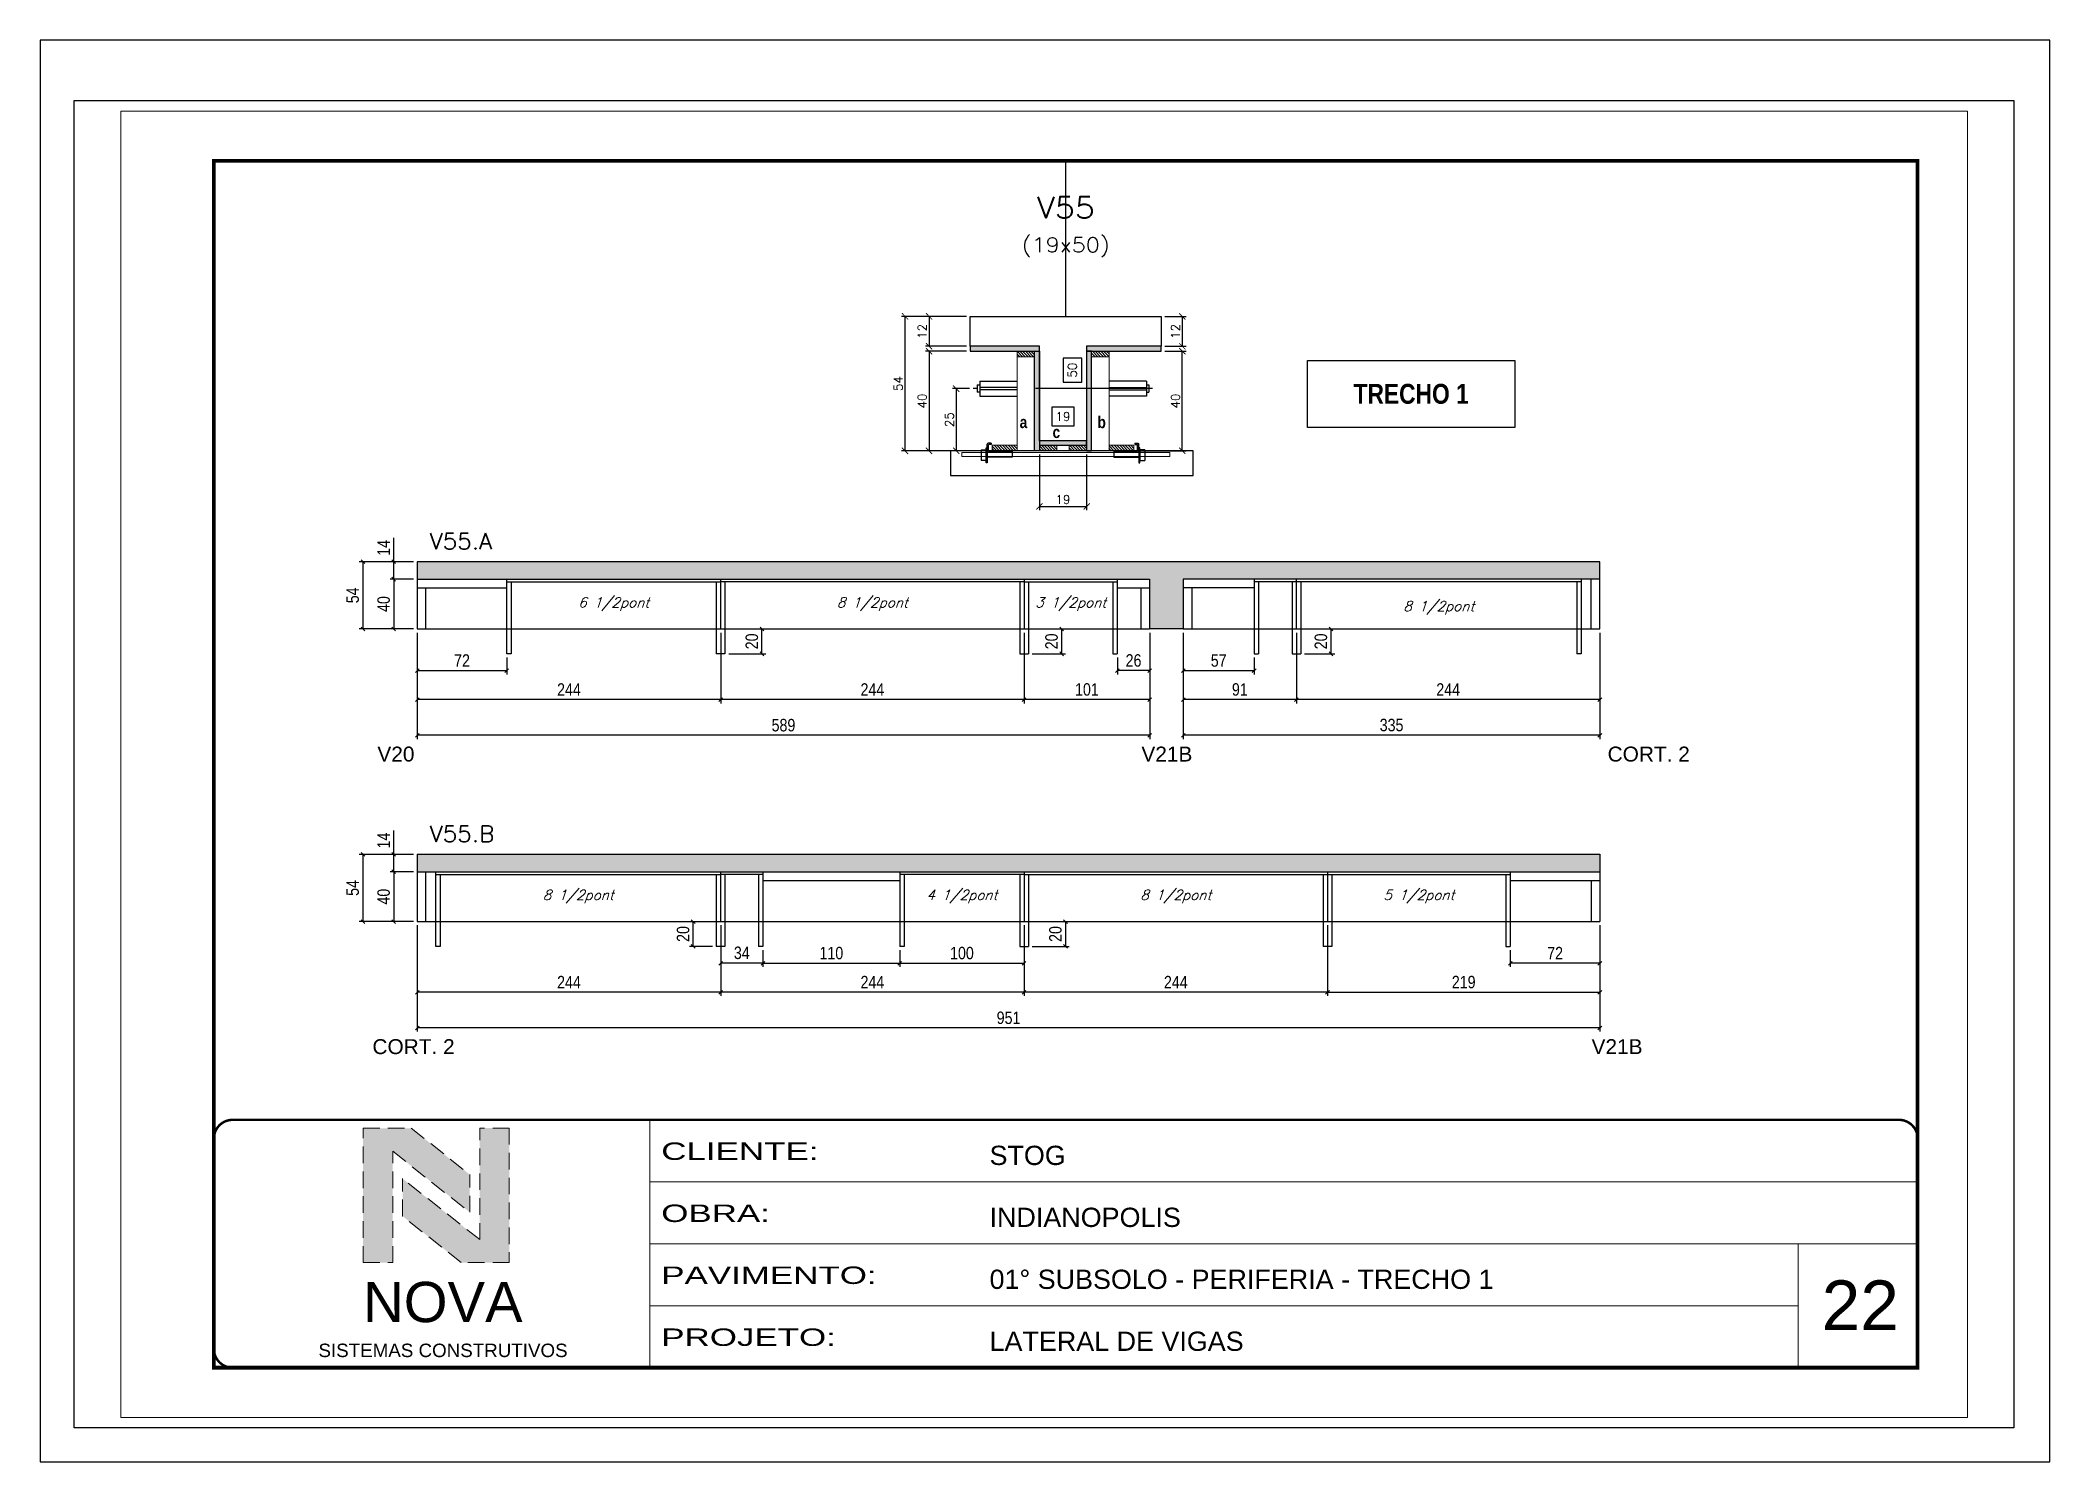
# Paper-space layout '22' of a CAD drawing. Extents: x 0 to 297, y 0 to 210.
# The model-space entities are those that its viewports show. They can reach past a viewport. Long polylines and large blocks are cut down to what shows.
import ezdxf
from ezdxf.enums import TextEntityAlignment as Align

# ---------------------------------------------------------------- set-up
doc = ezdxf.new("R2010")
doc.units = 0
for name, pattern in [('CONTINUO', [0]), ('DASHED', [0.75, 0.5, -0.25]), ('HIDDEN', [9.525, 6.35, -3.175])]:
    doc.linetypes.add(name, pattern=pattern)
for name, color, linetype in [('1', 1, 'Continuous'), ('5', 5, 'Continuous'), ('barrote', 251, 'Continuous'), ('COTA', 241, 'Continuous'), ('Cota Seção (2x)', 4, 'Continuous'), ('detalhes', 4, 'Continuous'), ('Hachura', 253, 'Continuous'), ('NOMENCLATURA', 7, 'Continuous'), ('Painéis', 200, 'Continuous'), ('presilha', 1, 'Continuous'), ('SARR_2.2x7', 40, 'Continuous'), ('SARR_3.5x7', 81, 'Continuous'), ('TENSOR', 3, 'Continuous'), ('texto', 7, 'Continuous'), ('Texto de Titulo', 7, 'Continuous'), ('Texto Qtd Sarr', 242, 'Continuous')]:
    doc.layers.add(name, color=color, linetype=linetype)
for name, color, linetype, lineweight in [('CARIMBO', 255, 'Continuous', 9), ('CARIMBO-LEGENDA', 75, 'Continuous', 15), ('CONCRETO', 251, 'Continuous', 25), ('Folhas', 255, 'Continuous', 9), ('Madeira', 126, 'Continuous', 18), ('SARRAFO DE PRESSAO', 251, 'DASHED', 9), ('SCO-___-LAJ', 2, 'Continuous', 0), ('Texto Seção', 7, 'Continuous', 15)]:
    doc.layers.add(name, color=color, linetype=linetype, lineweight=lineweight)
doc.styles.add('arial', font='arial.ttf')
doc.styles.add('COTA TECNICA', font='techl___.ttf', dxfattribs={"height": 10})
doc.styles.add('REGUA-120', font='ROMANS.shx', dxfattribs={"height": 15})
doc.styles.add('ROMANC', font='techb___.ttf', dxfattribs={"height": 2.5})
doc.styles.add('Romans', font='romans.shx')
doc.styles.get("Standard").update_dxf_attribs({"font": 'arial.ttf'})
doc.styles.add('TECNICA', font='techb___.ttf', dxfattribs={"height": 10})
doc.styles.add('Tecnologia', font='')
doc.styles.get('Tecnologia').set_extended_font_data('Forgotten Futurist')
doc.dimstyles.new('Cota Seção (2x)', dxfattribs={"dimtxt": 7, "dimasz": 5, "dimexe": 3, "dimexo": 3, "dimgap": 2, "dimtad": 3, "dimdec": 1, "dimlfac": 0.5, "dimzin": 12, "dimdsep": 46, "dimtxsty": 'Romans', "dimblk": 'ARCHTICK', "dimcen": 0, "dimclrd": 4, "dimclre": 4, "dimclrt": 1, "dimadec": 1, "dimazin": 3, "dimtfac": 1, "dimtdec": 1, "dimtmove": 0, "dimatfit": 3, "dimldrblk": 'OBLIQUE', "dimfxl": 1, "dimtolj": 1, "dimtzin": 12, "dimarcsym": 0})
doc.dimstyles.new('Cota Seção interna', dxfattribs={"dimtxt": 7, "dimasz": 6, "dimexe": 0.18, "dimexo": 2, "dimgap": -4, "dimtad": 3, "dimdec": 1, "dimlfac": 0.5, "dimzin": 12, "dimdsep": 46, "dimtxsty": 'Romans', "dimblk": 'ARCHTICK', "dimcen": 0.09, "dimse1": 1, "dimse2": 1, "dimsd1": 1, "dimsd2": 1, "dimclrd": 180, "dimclre": 5, "dimclrt": 1, "dimadec": 0, "dimazin": 3, "dimtfac": 1, "dimtdec": 1, "dimtofl": 0, "dimtmove": 0, "dimatfit": 3, "dimldrblk": 'ARCHTICK', "dimfxl": 1, "dimtolj": 1, "dimtzin": 0, "dimarcsym": 0})
doc.dimstyles.new('PAINEL', dxfattribs={"dimtxt": 10, "dimasz": 3, "dimexe": 3, "dimexo": 3, "dimgap": 3, "dimtad": 1, "dimdec": 1, "dimzin": 12, "dimdsep": 46, "dimtxsty": 'COTA TECNICA', "dimblk1": 'OBLIQUE', "dimblk2": 'OBLIQUE', "dimsah": 1, "dimcen": 0.9, "dimclrd": 4, "dimclre": 4, "dimclrt": 240, "dimadec": 1, "dimazin": 3, "dimtfac": 1, "dimtdec": 1, "dimtmove": 0, "dimatfit": 3, "dimfxl": 1, "dimtolj": 1, "dimtzin": 12, "dimarcsym": 0})
pattern_1 = [(315, (25280.4202, 3864.4807), (1.12253202, 1.12253202), [])]

psp = doc.layouts.new('22')

msp = doc.modelspace()

# ---------------------------------------------------------------- texts
at = {"layer": '5', "linetype": 'Continuous'}
for s, p in [('V20', (1791.44, 11844.33)), ('V21B', (2405.82, 11844.33)), ('CORT. 2', (2780.73, 11844.33)), ('CORT. 2', (1787.46, 11609.16)), ('V21B', (2767.82, 11609.16))]:
    msp.add_text(s, height=12, rotation=359.99996, dxfattribs=at).set_placement(p)
at = {"layer": 'CARIMBO', "style": 'arial'}
msp.add_text('22', height=40, dxfattribs=at).set_placement((2952.86, 11387.27))
at = {"layer": 'detalhes', "style": 'TECNICA'}
for s, p in [('b', (2370.51, 12112.31)), ('a', (2307.97, 12112.33)), ('c', (2334.4, 12104.36))]:
    msp.add_text(s, height=9.6, dxfattribs=at).set_placement(p)
at = {"layer": 'NOMENCLATURA', "color": 2, "insert": (2622.75, 12139.76), "char_height": 16, "attachment_point": 5, "style": 'ROMANC'}
msp.add_mtext('TRECHO 1', dxfattribs=at)
at = {"layer": 'texto', "color": 2, "char_height": 8, "attachment_point": 5, "style": 'Romans'}
for s, insert in [('{\\Q19;\\C256;6 1/2pont}', (1981.47, 11970.92)), ('{\\Q19;\\C256;8 1/2pont}', (2189.47, 11970.92)), ('{\\Q19;\\C256;3 1/2pont}', (2348.97, 11970.92)), ('{\\Q19;\\C256;8 1/2pont}', (2644.97, 11967.92)), ('{\\Q19;\\C256;8 1/2pont}', (1952.97, 11735.74)), ('{\\Q19;\\C256;4 1/2pont}', (2261.47, 11735.74)), ('{\\Q19;\\C256;8 1/2pont}', (2433.47, 11735.74)), ('{\\Q19;\\C256;5 1/2pont}', (2628.97, 11735.74))]:
    msp.add_mtext(s, dxfattribs=dict(at, insert=insert))
at = {"layer": 'Texto Seção', "style": 'REGUA-120', "width": 1.05}
for s, p in [('V55.A', (1833.47, 12014.92)), ('V55.B', (1833.47, 11779.74))]:
    msp.add_text(s, height=13, dxfattribs=at).set_placement(p)

# ---------------------------------------------------------------- blocks, each defined once
blk = doc.blocks.new('A$C64660E27')
at = {"layer": 'COTA', "true_color": 0x1a1a1a}
h = blk.add_hatch(color=250, dxfattribs=at)
h.dxf.hatch_style = 1
h.paths.add_polyline_path([(185.4, -11.6), (142.4, -11.6), (142.4, -131.6), (168.8, -131.6), (168.8, -32.2), (237.7, -86.7), (237.7, -53)])
at = {"layer": 'COTA'}
h = blk.add_hatch(color=20, dxfattribs=at)
h.dxf.hatch_style = 1
h.paths.add_polyline_path([(273, -11.4), (246.6, -11.4), (246.6, -111.1), (177.7, -56.6), (177.7, -90.2), (230, -131.6), (273, -131.6)])
for p, q in [((142.4, -131.6), (142.4, -11.6)), ((142.4, -11.6), (185.4, -11.6)), ((185.4, -11.6), (237.7, -53)), ((273, -11.4), (246.6, -11.4)), ((246.6, -111.1), (246.6, -11.4)), ((273, -11.4), (273, -131.6)), ((168.8, -32.2), (237.7, -86.7)), ((168.8, -131.6), (168.8, -32.2)), ((237.7, -86.7), (237.7, -53)), ((246.6, -111.1), (177.7, -56.6)), ((177.7, -90.2), (177.7, -56.6)), ((230, -131.6), (177.7, -90.2)), ((142.4, -131.6), (168.8, -131.6)), ((273, -131.6), (230, -131.6))]:
    blk.add_line(p, q)
at = {"layer": 'CARIMBO-LEGENDA', "color": 7, "linetype": 'Continuous', "ltscale": 100, "style": 'arial'}
blk.add_text('NOVA', height=36, dxfattribs=at).set_placement((142.4, -184.8))
at = {"layer": 'CARIMBO-LEGENDA', "color": 7, "linetype": 'Continuous', "style": 'arial'}
blk.add_text('SISTEMAS CONSTRUTIVOS', height=12, dxfattribs=at).set_placement((102.5, -216))
blk = doc.blocks.new('9999999999')
at = {"color": 30, "linetype": 'CONTINUO'}
for p, q in [((98564.6, 34230.2), (98564.6, 34429.4)), ((98564.6, 34379.6), (99584, 34379.6)), ((98564.6, 34329.8), (99488, 34329.8)), ((99584, 34329.8), (99488, 34329.8)), ((99488, 34329.8), (99488, 34230.2)), ((98564.6, 34280), (99488, 34280))]:
    blk.add_line(p, q, dxfattribs=at)
at = {"color": 30, "linetype": 'CONTINUO', "const_width": 2}
blk.add_lwpolyline([(99584, 34230.2), (99584, 34414.4, 0.414214), (99569, 34429.4), (98229, 34429.4, 0.414214), (98214, 34414.4), (98214, 34245.2, 0.414214), (98229, 34230.2), (99584, 34230.2)], format="xyb", dxfattribs=at)
at = {"layer": 'Folhas'}
blk.add_lwpolyline([(98139, 34190.2), (99624, 34190.2), (99624, 35240.2), (98139, 35240.2)], close=True, dxfattribs=at)
at = {"layer": 'Folhas', "color": 30, "const_width": 3}
blk.add_lwpolyline([(98214, 34230.2), (99584, 34230.2), (99584, 35200.2), (98214, 35200.2)], close=True, dxfattribs=at)
at = {"xscale": 0.9, "yscale": 0.9, "zscale": 0.9}
blk.add_blockref('A$C64660E27', (98205.8, 34433.1), dxfattribs=at)
at = {"color": 7, "linetype": 'Continuous', "ltscale": 5, "style": 'arial'}
for s, height, p in [('STOG', 15.48, (98837.7, 34393.1)), ('INDIANOPOLIS', 15.483, (98837.7, 34343.3)), ('01° SUBSOLO - PERIFERIA - TRECHO 1', 15.483, (98837.7, 34293.5)), ('LATERAL DE VIGAS', 15.483, (98837.7, 34243.7))]:
    blk.add_text(s, height=height, dxfattribs=at).set_placement(p)
at = {"layer": 'Folhas', "color": 7, "style": 'Tecnologia', "width": 1.5}
for s, p in [('CLIENTE:', (98573.7, 34397.2)), ('OBRA:', (98573.7, 34347.3)), ('PAVIMENTO:', (98573.7, 34297.5)), ('PROJETO:', (98573.7, 34247.7))]:
    blk.add_text(s, height=14, dxfattribs=at).set_placement(p)
blk = doc.blocks.new('titulo1')
at = {"layer": 'Defpoints', "color": 252, "linetype": 'HIDDEN', "ltscale": 2}
blk.add_line((0, 0), (0, 125), dxfattribs=at)
at = {"layer": 'Defpoints', "style": 'Romans', "oblique": 15}
blk.add_attdef('FOLHA', text='', height=10, dxfattribs=at).set_placement((0, 15.6), align=Align.MIDDLE_CENTER)
at = {"layer": 'Texto Qtd Sarr', "color": 3, "style": 'Romans', "oblique": 15}
for tag, height, p in [('TITULO', 17, (0, 71.4)), ('SEÇÃO', 12, (0, 41.5))]:
    blk.add_attdef(tag, text='', height=height, dxfattribs=at).set_placement(p, align=Align.MIDDLE_CENTER)
blk = doc.blocks.new('_ArchTick')
at = {"color": 0, "linetype": 'ByBlock', "const_width": 0.15}
blk.add_lwpolyline([(-0.5, -0.5), (0.5, 0.5)], dxfattribs=at)
blk = doc.blocks.new('*D3321')
at = {"layer": 'COTA', "color": 4, "lineweight": -2, "transparency": 16777216}
for p, q in [((2424.8, 12202.1), (2441.7, 12202.1)), ((2438.7, 12202.1), (2438.7, 12178.1)), ((2424.8, 12178.1), (2441.7, 12178.1))]:
    blk.add_line(p, q, dxfattribs=at)
at = {"layer": 'Defpoints', "color": 0, "transparency": 16777216}
for p in [(2421.8, 12202.1), (2421.8, 12178.1), (2438.7, 12178.1)]:
    blk.add_point(p, dxfattribs=at)
at = {"layer": 'COTA', "color": 4, "lineweight": -2, "transparency": 16777216, "xscale": 5, "yscale": 5, "zscale": 5}
for p, rotation in [((2438.7, 12202.1), 90), ((2438.7, 12178.1), 270)]:
    blk.add_blockref('_ArchTick', p, dxfattribs=dict(at, rotation=rotation))
at = {"layer": 'COTA', "color": 1, "transparency": 16777216, "insert": (2433.2, 12190.1), "char_height": 7, "attachment_point": 5, "rotation": 90, "style": 'Romans'}
blk.add_mtext('\\A1;12', dxfattribs=at)
blk = doc.blocks.new('_Oblique')
at = {"layer": '1', "color": 0, "lineweight": -2}
blk.add_line((-0.5, -0.5), (0.5, 0.5), dxfattribs=at)
blk = doc.blocks.new('*D3322')
at = {"layer": 'COTA', "color": 4, "lineweight": -2, "transparency": 16777216}
for p, q in [((2265.2, 12202.1), (2212.8, 12202.1)), ((2215.8, 12094.1), (2215.8, 12202.1)), ((2287.2, 12094.1), (2212.8, 12094.1))]:
    blk.add_line(p, q, dxfattribs=at)
at = {"layer": 'Defpoints', "color": 0, "transparency": 16777216}
for p in [(2215.8, 12202.1), (2268.2, 12202.1), (2290.2, 12094.1)]:
    blk.add_point(p, dxfattribs=at)
at = {"layer": 'COTA', "color": 4, "lineweight": -2, "transparency": 16777216, "xscale": 5, "yscale": 5, "zscale": 5}
for p, rotation in [((2215.8, 12202.1), 90), ((2215.8, 12094.1), 270)]:
    blk.add_blockref('_ArchTick', p, dxfattribs=dict(at, rotation=rotation))
at = {"layer": 'COTA', "color": 1, "transparency": 16777216, "insert": (2210.3, 12148.1), "char_height": 7, "attachment_point": 5, "rotation": 90, "style": 'Romans'}
blk.add_mtext('\\A1;54', dxfattribs=at)
blk = doc.blocks.new('*D3323')
at = {"layer": 'COTA', "color": 4, "lineweight": -2, "transparency": 16777216}
for p, q in [((2424.8, 12174.1), (2441.7, 12174.1)), ((2438.7, 12094.1), (2438.7, 12174.1)), ((2398.4, 12094.1), (2441.7, 12094.1))]:
    blk.add_line(p, q, dxfattribs=at)
at = {"layer": 'Defpoints', "color": 0, "transparency": 16777216}
for p in [(2421.8, 12174.1), (2438.7, 12174.1), (2395.4, 12094.1)]:
    blk.add_point(p, dxfattribs=at)
at = {"layer": 'COTA', "color": 4, "lineweight": -2, "transparency": 16777216, "xscale": 5, "yscale": 5, "zscale": 5}
for p, rotation in [((2438.7, 12174.1), 90), ((2438.7, 12094.1), 270)]:
    blk.add_blockref('_ArchTick', p, dxfattribs=dict(at, rotation=rotation))
at = {"layer": 'COTA', "color": 1, "transparency": 16777216, "insert": (2433.2, 12134.1), "char_height": 7, "attachment_point": 5, "rotation": 90, "style": 'Romans'}
blk.add_mtext('\\A1;40', dxfattribs=at)
blk = doc.blocks.new('*D3324')
at = {"layer": 'Cota Seção (2x)', "color": 180, "lineweight": -2, "transparency": 16777216}
for p, q in [((2357.8, 12168.6), (2342.8, 12168.6)), ((2342.8, 12168.6), (2342.8, 12149.3)), ((2357.8, 12149.3), (2357.8, 12168.6)), ((2342.8, 12149.3), (2357.8, 12149.3))]:
    blk.add_line(p, q, dxfattribs=at)
at = {"layer": 'Defpoints', "color": 0, "transparency": 16777216}
for p in [(2361.8, 12202.1), (2372.8, 12202.1), (2372.8, 12102.1)]:
    blk.add_point(p, dxfattribs=at)
at = {"layer": 'Cota Seção (2x)', "color": 1, "transparency": 16777216, "insert": (2350.3, 12158.9), "char_height": 7, "attachment_point": 5, "rotation": 90, "style": 'Romans'}
blk.add_mtext('\\A1;50', dxfattribs=at)
blk = doc.blocks.new('*D3325')
at = {"layer": 'COTA', "color": 4, "lineweight": -2, "transparency": 16777216}
for p, q in [((2265.2, 12202.1), (2232.1, 12202.1)), ((2235.1, 12202.1), (2235.1, 12178.1)), ((2265.2, 12178.1), (2232.1, 12178.1))]:
    blk.add_line(p, q, dxfattribs=at)
at = {"layer": 'Defpoints', "color": 0, "transparency": 16777216}
for p in [(2268.2, 12202.1), (2235.1, 12178.1), (2268.2, 12178.1)]:
    blk.add_point(p, dxfattribs=at)
at = {"layer": 'COTA', "color": 4, "lineweight": -2, "transparency": 16777216, "xscale": 5, "yscale": 5, "zscale": 5}
for p, rotation in [((2235.1, 12202.1), 90), ((2235.1, 12178.1), 270)]:
    blk.add_blockref('_ArchTick', p, dxfattribs=dict(at, rotation=rotation))
at = {"layer": 'COTA', "color": 1, "transparency": 16777216, "insert": (2229.6, 12190.1), "char_height": 7, "attachment_point": 5, "rotation": 90, "style": 'Romans'}
blk.add_mtext('\\A1;12', dxfattribs=at)
blk = doc.blocks.new('*D3326')
at = {"layer": 'COTA', "color": 4, "lineweight": -2, "transparency": 16777216}
for p, q in [((2265.2, 12174.1), (2232.1, 12174.1)), ((2235.1, 12174.1), (2235.1, 12094.1)), ((2287.2, 12094.1), (2232.1, 12094.1))]:
    blk.add_line(p, q, dxfattribs=at)
at = {"layer": 'Defpoints', "color": 0, "transparency": 16777216}
for p in [(2268.2, 12174.1), (2235.1, 12094.1), (2290.2, 12094.1)]:
    blk.add_point(p, dxfattribs=at)
at = {"layer": 'COTA', "color": 4, "lineweight": -2, "transparency": 16777216, "xscale": 5, "yscale": 5, "zscale": 5}
for p, rotation in [((2235.1, 12174.1), 90), ((2235.1, 12094.1), 270)]:
    blk.add_blockref('_ArchTick', p, dxfattribs=dict(at, rotation=rotation))
at = {"layer": 'COTA', "color": 1, "transparency": 16777216, "insert": (2229.6, 12134.1), "char_height": 7, "attachment_point": 5, "rotation": 90, "style": 'Romans'}
blk.add_mtext('\\A1;40', dxfattribs=at)
blk = doc.blocks.new('PRESILHA METÁLICA 1')
at = {"layer": 'presilha'}
for p, q in [((0, 13), (6, 13)), ((0, 13), (0, 0)), ((6, 0), (0, 0)), ((6, 15.5), (7.5, 15.5)), ((6, -2.5), (6, 15.5)), ((6, 13), (6, 0)), ((7.5, 10.6), (7.5, 19.9)), ((7.5, 15.5), (7.5, -2.5)), ((37.5, 4.1), (7.5, 4.1)), ((12, 21), (8.6, 21)), ((9, 11.6), (9, 18.9)), ((12, 19.5), (9.6, 19.5)), ((37.5, 11), (9.6, 11)), ((12, 21), (12, 19.5)), ((37.5, 11), (37.5, 4.1)), ((7.5, -2.5), (6, -2.5))]:
    blk.add_line(p, q, dxfattribs=at)
for centre, radius, start, end in [((8.6, 19.9), 1.14, 90, 180), ((9.6, 18.9), 0.57, 90, 180), ((9.6, 11.6), 0.57, 180, 270)]:
    blk.add_arc(centre, radius, start, end, dxfattribs=at)
blk = doc.blocks.new('*D3327')
at = {"layer": 'COTA', "color": 4, "lineweight": -2, "transparency": 16777216}
for p, q in [((2323.8, 12091.1), (2323.8, 12046.4)), ((2361.8, 12091.1), (2361.8, 12046.4)), ((2323.8, 12049.4), (2361.8, 12049.4))]:
    blk.add_line(p, q, dxfattribs=at)
at = {"layer": 'Defpoints', "color": 0, "transparency": 16777216}
for p in [(2323.8, 12094.1), (2361.8, 12094.1), (2361.8, 12049.4)]:
    blk.add_point(p, dxfattribs=at)
at = {"layer": 'COTA', "color": 4, "lineweight": -2, "transparency": 16777216, "xscale": 5, "yscale": 5, "zscale": 5, "rotation": 180}
blk.add_blockref('_ArchTick', (2323.8, 12049.4), dxfattribs=at)
at = {"layer": 'COTA', "color": 4, "lineweight": -2, "transparency": 16777216, "xscale": 5, "yscale": 5, "zscale": 5}
blk.add_blockref('_ArchTick', (2361.8, 12049.4), dxfattribs=at)
at = {"layer": 'COTA', "color": 1, "transparency": 16777216, "insert": (2342.8, 12054.9), "char_height": 7, "attachment_point": 5, "style": 'Romans'}
blk.add_mtext('\\A1;19', dxfattribs=at)
blk = doc.blocks.new('*D3328')
at = {"layer": 'Cota Seção (2x)', "color": 180, "lineweight": -2, "transparency": 16777216}
for p, q in [((2351.8, 12129.1), (2333.8, 12129.1)), ((2333.8, 12129.1), (2333.8, 12114.1)), ((2351.8, 12114.1), (2351.8, 12129.1)), ((2333.8, 12114.1), (2351.8, 12114.1))]:
    blk.add_line(p, q, dxfattribs=at)
at = {"layer": 'Defpoints', "color": 0, "transparency": 16777216}
for p in [(2361.8, 12110.1), (2323.8, 12094.1), (2361.8, 12094.1)]:
    blk.add_point(p, dxfattribs=at)
at = {"layer": 'Cota Seção (2x)', "color": 1, "transparency": 16777216, "insert": (2342.8, 12121.6), "char_height": 7, "attachment_point": 5, "style": 'Romans'}
blk.add_mtext('\\A1;19', dxfattribs=at)
blk = doc.blocks.new('*D3329')
at = {"layer": 'COTA', "color": 4, "lineweight": -2, "transparency": 16777216}
for p, q in [((2439.5, 11947.9), (2439.5, 11862.4)), ((2774.5, 11947.9), (2774.5, 11862.4)), ((2774.5, 11865.4), (2439.5, 11865.4))]:
    blk.add_line(p, q, dxfattribs=at)
at = {"layer": 'Defpoints', "color": 0, "transparency": 16777216}
for p in [(2439.5, 11950.9), (2774.5, 11950.9), (2439.5, 11865.4)]:
    blk.add_point(p, dxfattribs=at)
at = {"layer": 'COTA', "color": 4, "lineweight": -2, "transparency": 16777216, "xscale": 3, "yscale": 3, "zscale": 3, "rotation": 180}
blk.add_blockref('_Oblique', (2439.5, 11865.4), dxfattribs=at)
at = {"layer": 'COTA', "color": 4, "lineweight": -2, "transparency": 16777216, "xscale": 3, "yscale": 3, "zscale": 3}
blk.add_blockref('_Oblique', (2774.5, 11865.4), dxfattribs=at)
at = {"layer": 'COTA', "color": 240, "transparency": 16777216, "insert": (2607, 11873.6), "char_height": 10, "attachment_point": 5, "style": 'COTA TECNICA'}
blk.add_mtext('\\A1;335', dxfattribs=at)
blk = doc.blocks.new('*D3330')
at = {"layer": 'COTA', "color": 4, "lineweight": -2, "transparency": 16777216}
for p, q in [((1820.5, 11990.9), (1801.6, 11990.9)), ((1804.6, 11990.9), (1804.6, 11950.9)), ((1820.5, 11950.9), (1801.6, 11950.9))]:
    blk.add_line(p, q, dxfattribs=at)
at = {"layer": 'Defpoints', "color": 0, "transparency": 16777216}
for p in [(1823.5, 11990.9), (1804.6, 11950.9), (1823.5, 11950.9)]:
    blk.add_point(p, dxfattribs=at)
at = {"layer": 'COTA', "color": 4, "lineweight": -2, "transparency": 16777216, "xscale": 3, "yscale": 3, "zscale": 3}
for p, rotation in [((1804.6, 11990.9), 90), ((1804.6, 11950.9), 270)]:
    blk.add_blockref('_Oblique', p, dxfattribs=dict(at, rotation=rotation))
at = {"layer": 'COTA', "color": 240, "transparency": 16777216, "insert": (1796.5, 11970.9), "char_height": 10, "attachment_point": 5, "rotation": 90, "style": 'COTA TECNICA'}
blk.add_mtext('\\A1;40', dxfattribs=at)
blk = doc.blocks.new('*D3331')
at = {"layer": 'COTA', "color": 4, "lineweight": -2, "transparency": 16777216}
for p, q in [((1804.6, 12004.9), (1804.6, 12024)), ((1820.5, 12004.9), (1801.6, 12004.9)), ((1804.6, 11990.9), (1804.6, 12004.9)), ((1820.5, 11990.9), (1801.6, 11990.9))]:
    blk.add_line(p, q, dxfattribs=at)
at = {"layer": 'Defpoints', "color": 0, "transparency": 16777216}
for p in [(1804.6, 12004.9), (1823.5, 12004.9), (1823.5, 11990.9)]:
    blk.add_point(p, dxfattribs=at)
at = {"layer": 'COTA', "color": 4, "lineweight": -2, "transparency": 16777216, "xscale": 3, "yscale": 3, "zscale": 3}
for p, rotation in [((1804.6, 12004.9), 90), ((1804.6, 11990.9), 270)]:
    blk.add_blockref('_Oblique', p, dxfattribs=dict(at, rotation=rotation))
at = {"layer": 'COTA', "color": 240, "transparency": 16777216, "insert": (1796.5, 12016), "char_height": 10, "attachment_point": 5, "rotation": 90, "style": 'COTA TECNICA'}
blk.add_mtext('\\A1;14', dxfattribs=at)
blk = doc.blocks.new('*D3332')
at = {"layer": 'COTA', "color": 4, "lineweight": -2, "transparency": 16777216}
for p, q in [((1820.5, 12004.9), (1776.8, 12004.9)), ((1779.8, 12004.9), (1779.8, 11950.9)), ((1820.5, 11950.9), (1776.8, 11950.9))]:
    blk.add_line(p, q, dxfattribs=at)
at = {"layer": 'Defpoints', "color": 0, "transparency": 16777216}
for p in [(1823.5, 12004.9), (1779.8, 11950.9), (1823.5, 11950.9)]:
    blk.add_point(p, dxfattribs=at)
at = {"layer": 'COTA', "color": 4, "lineweight": -2, "transparency": 16777216, "xscale": 3, "yscale": 3, "zscale": 3}
for p, rotation in [((1779.8, 12004.9), 90), ((1779.8, 11950.9), 270)]:
    blk.add_blockref('_Oblique', p, dxfattribs=dict(at, rotation=rotation))
at = {"layer": 'COTA', "color": 240, "transparency": 16777216, "insert": (1771.6, 11977.9), "char_height": 10, "attachment_point": 5, "rotation": 90, "style": 'COTA TECNICA'}
blk.add_mtext('\\A1;54', dxfattribs=at)
blk = doc.blocks.new('*D4401')
at = {"layer": 'COTA', "color": 4, "lineweight": -2, "transparency": 16777216}
for p, q in [((2530.5, 11947.9), (2530.5, 11891.1)), ((2774.5, 11947.9), (2774.5, 11891.1)), ((2774.5, 11894.1), (2530.5, 11894.1))]:
    blk.add_line(p, q, dxfattribs=at)
at = {"layer": 'Defpoints', "color": 0, "transparency": 16777216}
for p in [(2530.5, 11950.9), (2774.5, 11950.9), (2530.5, 11894.1)]:
    blk.add_point(p, dxfattribs=at)
at = {"layer": 'COTA', "color": 4, "lineweight": -2, "transparency": 16777216, "xscale": 3, "yscale": 3, "zscale": 3, "rotation": 180}
blk.add_blockref('_Oblique', (2530.5, 11894.1), dxfattribs=at)
at = {"layer": 'COTA', "color": 4, "lineweight": -2, "transparency": 16777216, "xscale": 3, "yscale": 3, "zscale": 3}
blk.add_blockref('_Oblique', (2774.5, 11894.1), dxfattribs=at)
at = {"layer": 'COTA', "color": 240, "transparency": 16777216, "insert": (2652.5, 11902.2), "char_height": 10, "attachment_point": 5, "style": 'COTA TECNICA'}
blk.add_mtext('\\A1;244', dxfattribs=at)
blk = doc.blocks.new('*D3333')
at = {"layer": 'COTA', "color": 4, "lineweight": -2, "transparency": 16777216}
for p, q in [((2439.5, 11947.9), (2439.5, 11891.1)), ((2530.5, 11947.9), (2530.5, 11891.1)), ((2530.5, 11894.1), (2439.5, 11894.1))]:
    blk.add_line(p, q, dxfattribs=at)
at = {"layer": 'Defpoints', "color": 0, "transparency": 16777216}
for p in [(2439.5, 11950.9), (2530.5, 11950.9), (2439.5, 11894.1)]:
    blk.add_point(p, dxfattribs=at)
at = {"layer": 'COTA', "color": 4, "lineweight": -2, "transparency": 16777216, "xscale": 3, "yscale": 3, "zscale": 3, "rotation": 180}
blk.add_blockref('_Oblique', (2439.5, 11894.1), dxfattribs=at)
at = {"layer": 'COTA', "color": 4, "lineweight": -2, "transparency": 16777216, "xscale": 3, "yscale": 3, "zscale": 3}
blk.add_blockref('_Oblique', (2530.5, 11894.1), dxfattribs=at)
at = {"layer": 'COTA', "color": 240, "transparency": 16777216, "insert": (2485, 11902.2), "char_height": 10, "attachment_point": 5, "style": 'COTA TECNICA'}
blk.add_mtext('\\A1;91', dxfattribs=at)
blk = doc.blocks.new('*D4402')
at = {"layer": 'COTA', "color": 4, "lineweight": -2, "transparency": 16777216}
for p, q in [((2558.3, 11930.9), (2558.3, 11950.9)), ((2537, 11930.9), (2561.3, 11930.9))]:
    blk.add_line(p, q, dxfattribs=at)
at = {"layer": 'Defpoints', "color": 0, "transparency": 16777216}
for p in [(2558.3, 11950.9), (2558.3, 11950.9), (2534, 11930.9)]:
    blk.add_point(p, dxfattribs=at)
at = {"layer": 'COTA', "color": 4, "lineweight": -2, "transparency": 16777216, "xscale": 3, "yscale": 3, "zscale": 3}
for p, rotation in [((2558.3, 11950.9), 90), ((2558.3, 11930.9), 270)]:
    blk.add_blockref('_Oblique', p, dxfattribs=dict(at, rotation=rotation))
at = {"layer": 'COTA', "color": 240, "transparency": 16777216, "insert": (2550.2, 11940.9), "char_height": 10, "attachment_point": 5, "rotation": 90, "style": 'COTA TECNICA'}
blk.add_mtext('\\A1;20', dxfattribs=at)
blk = doc.blocks.new('*D4403')
at = {"layer": 'COTA', "color": 4, "lineweight": -2, "transparency": 16777216}
for p, q in [((2439.5, 11947.9), (2439.5, 11914.4)), ((2496.5, 11927.9), (2496.5, 11914.4)), ((2439.5, 11917.4), (2496.5, 11917.4))]:
    blk.add_line(p, q, dxfattribs=at)
at = {"layer": 'Defpoints', "color": 0, "transparency": 16777216}
for p in [(2439.5, 11950.9), (2496.5, 11930.9), (2496.5, 11917.4)]:
    blk.add_point(p, dxfattribs=at)
at = {"layer": 'COTA', "color": 4, "lineweight": -2, "transparency": 16777216, "xscale": 3, "yscale": 3, "zscale": 3, "rotation": 180}
blk.add_blockref('_Oblique', (2439.5, 11917.4), dxfattribs=at)
at = {"layer": 'COTA', "color": 4, "lineweight": -2, "transparency": 16777216, "xscale": 3, "yscale": 3, "zscale": 3}
blk.add_blockref('_Oblique', (2496.5, 11917.4), dxfattribs=at)
at = {"layer": 'COTA', "color": 240, "transparency": 16777216, "insert": (2468, 11925.5), "char_height": 10, "attachment_point": 5, "style": 'COTA TECNICA'}
blk.add_mtext('\\A1;57', dxfattribs=at)
blk = doc.blocks.new('*D3334')
at = {"layer": 'COTA', "color": 4, "lineweight": -2, "transparency": 16777216}
for p, q in [((1823.5, 11947.9), (1823.5, 11862.4)), ((2412.5, 11947.9), (2412.5, 11862.4)), ((2412.5, 11865.4), (1823.5, 11865.4))]:
    blk.add_line(p, q, dxfattribs=at)
at = {"layer": 'Defpoints', "color": 0, "transparency": 16777216}
for p in [(1823.5, 11950.9), (2412.5, 11950.9), (1823.5, 11865.4)]:
    blk.add_point(p, dxfattribs=at)
at = {"layer": 'COTA', "color": 4, "lineweight": -2, "transparency": 16777216, "xscale": 3, "yscale": 3, "zscale": 3, "rotation": 180}
blk.add_blockref('_Oblique', (1823.5, 11865.4), dxfattribs=at)
at = {"layer": 'COTA', "color": 4, "lineweight": -2, "transparency": 16777216, "xscale": 3, "yscale": 3, "zscale": 3}
blk.add_blockref('_Oblique', (2412.5, 11865.4), dxfattribs=at)
at = {"layer": 'COTA', "color": 240, "transparency": 16777216, "insert": (2118, 11873.5), "char_height": 10, "attachment_point": 5, "style": 'COTA TECNICA'}
blk.add_mtext('\\A1;589', dxfattribs=at)
blk = doc.blocks.new('*D4404')
at = {"layer": 'COTA', "color": 4, "lineweight": -2, "transparency": 16777216}
for p, q in [((2311.5, 11947.9), (2311.5, 11891.1)), ((2412.5, 11947.9), (2412.5, 11891.1)), ((2412.5, 11894.1), (2311.5, 11894.1))]:
    blk.add_line(p, q, dxfattribs=at)
at = {"layer": 'Defpoints', "color": 0, "transparency": 16777216}
for p in [(2311.5, 11950.9), (2412.5, 11950.9), (2311.5, 11894.1)]:
    blk.add_point(p, dxfattribs=at)
at = {"layer": 'COTA', "color": 4, "lineweight": -2, "transparency": 16777216, "xscale": 3, "yscale": 3, "zscale": 3, "rotation": 180}
blk.add_blockref('_Oblique', (2311.5, 11894.1), dxfattribs=at)
at = {"layer": 'COTA', "color": 4, "lineweight": -2, "transparency": 16777216, "xscale": 3, "yscale": 3, "zscale": 3}
blk.add_blockref('_Oblique', (2412.5, 11894.1), dxfattribs=at)
at = {"layer": 'COTA', "color": 240, "transparency": 16777216, "insert": (2362, 11902.2), "char_height": 10, "attachment_point": 5, "style": 'COTA TECNICA'}
blk.add_mtext('\\A1;101', dxfattribs=at)
blk = doc.blocks.new('*D4405')
at = {"layer": 'COTA', "color": 4, "lineweight": -2, "transparency": 16777216}
for p, q in [((2067.5, 11947.9), (2067.5, 11891.1)), ((2311.5, 11947.9), (2311.5, 11891.1)), ((2311.5, 11894.1), (2067.5, 11894.1))]:
    blk.add_line(p, q, dxfattribs=at)
at = {"layer": 'Defpoints', "color": 0, "transparency": 16777216}
for p in [(2067.5, 11950.9), (2311.5, 11950.9), (2067.5, 11894.1)]:
    blk.add_point(p, dxfattribs=at)
at = {"layer": 'COTA', "color": 4, "lineweight": -2, "transparency": 16777216, "xscale": 3, "yscale": 3, "zscale": 3, "rotation": 180}
blk.add_blockref('_Oblique', (2067.5, 11894.1), dxfattribs=at)
at = {"layer": 'COTA', "color": 4, "lineweight": -2, "transparency": 16777216, "xscale": 3, "yscale": 3, "zscale": 3}
blk.add_blockref('_Oblique', (2311.5, 11894.1), dxfattribs=at)
at = {"layer": 'COTA', "color": 240, "transparency": 16777216, "insert": (2189.5, 11902.2), "char_height": 10, "attachment_point": 5, "style": 'COTA TECNICA'}
blk.add_mtext('\\A1;244', dxfattribs=at)
blk = doc.blocks.new('*D4397')
at = {"layer": 'COTA', "color": 4, "lineweight": -2, "transparency": 16777216}
for p, q in [((1823.5, 11947.9), (1823.5, 11891.1)), ((2067.5, 11947.9), (2067.5, 11891.1)), ((2067.5, 11894.1), (1823.5, 11894.1))]:
    blk.add_line(p, q, dxfattribs=at)
at = {"layer": 'Defpoints', "color": 0, "transparency": 16777216}
for p in [(1823.5, 11950.9), (2067.5, 11950.9), (1823.5, 11894.1)]:
    blk.add_point(p, dxfattribs=at)
at = {"layer": 'COTA', "color": 4, "lineweight": -2, "transparency": 16777216, "xscale": 3, "yscale": 3, "zscale": 3, "rotation": 180}
blk.add_blockref('_Oblique', (1823.5, 11894.1), dxfattribs=at)
at = {"layer": 'COTA', "color": 4, "lineweight": -2, "transparency": 16777216, "xscale": 3, "yscale": 3, "zscale": 3}
blk.add_blockref('_Oblique', (2067.5, 11894.1), dxfattribs=at)
at = {"layer": 'COTA', "color": 240, "transparency": 16777216, "insert": (1945.5, 11902.2), "char_height": 10, "attachment_point": 5, "style": 'COTA TECNICA'}
blk.add_mtext('\\A1;244', dxfattribs=at)
blk = doc.blocks.new('*D4398')
at = {"layer": 'COTA', "color": 4, "lineweight": -2, "transparency": 16777216}
for p, q in [((2100.7, 11930.9), (2100.7, 11950.9)), ((2074, 11930.9), (2103.7, 11930.9))]:
    blk.add_line(p, q, dxfattribs=at)
at = {"layer": 'Defpoints', "color": 0, "transparency": 16777216}
for p in [(2100.7, 11950.9), (2100.7, 11950.9), (2071, 11930.9)]:
    blk.add_point(p, dxfattribs=at)
at = {"layer": 'COTA', "color": 4, "lineweight": -2, "transparency": 16777216, "xscale": 3, "yscale": 3, "zscale": 3}
for p, rotation in [((2100.7, 11950.9), 90), ((2100.7, 11930.9), 270)]:
    blk.add_blockref('_Oblique', p, dxfattribs=dict(at, rotation=rotation))
at = {"layer": 'COTA', "color": 240, "transparency": 16777216, "insert": (2092.6, 11940.9), "char_height": 10, "attachment_point": 5, "rotation": 90, "style": 'COTA TECNICA'}
blk.add_mtext('\\A1;20', dxfattribs=at)
blk = doc.blocks.new('*D4399')
at = {"layer": 'COTA', "color": 4, "lineweight": -2, "transparency": 16777216}
for p, q in [((2341.7, 11950.9), (2341.7, 11930.9)), ((2318, 11930.9), (2344.7, 11930.9))]:
    blk.add_line(p, q, dxfattribs=at)
at = {"layer": 'Defpoints', "color": 0, "transparency": 16777216}
for p in [(2341.7, 11950.9), (2315, 11930.9), (2341.7, 11930.9)]:
    blk.add_point(p, dxfattribs=at)
at = {"layer": 'COTA', "color": 4, "lineweight": -2, "transparency": 16777216, "xscale": 3, "yscale": 3, "zscale": 3}
for p, rotation in [((2341.7, 11950.9), 90), ((2341.7, 11930.9), 270)]:
    blk.add_blockref('_Oblique', p, dxfattribs=dict(at, rotation=rotation))
at = {"layer": 'COTA', "color": 240, "transparency": 16777216, "insert": (2333.6, 11940.9), "char_height": 10, "attachment_point": 5, "rotation": 90, "style": 'COTA TECNICA'}
blk.add_mtext('\\A1;20', dxfattribs=at)
blk = doc.blocks.new('*D4409')
at = {"layer": 'COTA', "color": 4, "lineweight": -2, "transparency": 16777216}
for p, q in [((1823.5, 11947.9), (1823.5, 11914.4)), ((1895.5, 11927.9), (1895.5, 11914.4)), ((1823.5, 11917.4), (1895.5, 11917.4))]:
    blk.add_line(p, q, dxfattribs=at)
at = {"layer": 'Defpoints', "color": 0, "transparency": 16777216}
for p in [(1823.5, 11950.9), (1895.5, 11930.9), (1895.5, 11917.4)]:
    blk.add_point(p, dxfattribs=at)
at = {"layer": 'COTA', "color": 4, "lineweight": -2, "transparency": 16777216, "xscale": 3, "yscale": 3, "zscale": 3, "rotation": 180}
blk.add_blockref('_Oblique', (1823.5, 11917.4), dxfattribs=at)
at = {"layer": 'COTA', "color": 4, "lineweight": -2, "transparency": 16777216, "xscale": 3, "yscale": 3, "zscale": 3}
blk.add_blockref('_Oblique', (1895.5, 11917.4), dxfattribs=at)
at = {"layer": 'COTA', "color": 240, "transparency": 16777216, "insert": (1859.5, 11925.5), "char_height": 10, "attachment_point": 5, "style": 'COTA TECNICA'}
blk.add_mtext('\\A1;72', dxfattribs=at)
blk = doc.blocks.new('*D4411')
at = {"layer": 'COTA', "color": 4, "lineweight": -2, "transparency": 16777216}
for p, q in [((2412.5, 11947.9), (2412.5, 11914.4)), ((2386.5, 11927.9), (2386.5, 11914.4)), ((2412.5, 11917.4), (2386.5, 11917.4))]:
    blk.add_line(p, q, dxfattribs=at)
at = {"layer": 'Defpoints', "color": 0, "transparency": 16777216}
for p in [(2412.5, 11950.9), (2386.5, 11930.9), (2386.5, 11917.4)]:
    blk.add_point(p, dxfattribs=at)
at = {"layer": 'COTA', "color": 4, "lineweight": -2, "transparency": 16777216, "xscale": 3, "yscale": 3, "zscale": 3, "rotation": 180}
blk.add_blockref('_Oblique', (2386.5, 11917.4), dxfattribs=at)
at = {"layer": 'COTA', "color": 4, "lineweight": -2, "transparency": 16777216, "xscale": 3, "yscale": 3, "zscale": 3}
blk.add_blockref('_Oblique', (2412.5, 11917.4), dxfattribs=at)
at = {"layer": 'COTA', "color": 240, "transparency": 16777216, "insert": (2399.5, 11925.5), "char_height": 10, "attachment_point": 5, "style": 'COTA TECNICA'}
blk.add_mtext('\\A1;26', dxfattribs=at)
blk = doc.blocks.new('*D3338')
at = {"layer": 'COTA', "color": 4, "lineweight": -2, "transparency": 16777216}
for p, q in [((1823.5, 11712.7), (1823.5, 11627.2)), ((2774.5, 11712.7), (2774.5, 11627.2)), ((2774.5, 11630.2), (1823.5, 11630.2))]:
    blk.add_line(p, q, dxfattribs=at)
at = {"layer": 'Defpoints', "color": 0, "transparency": 16777216}
for p in [(1823.5, 11715.7), (2774.5, 11715.7), (1823.5, 11630.2)]:
    blk.add_point(p, dxfattribs=at)
at = {"layer": 'COTA', "color": 4, "lineweight": -2, "transparency": 16777216, "xscale": 3, "yscale": 3, "zscale": 3, "rotation": 180}
blk.add_blockref('_Oblique', (1823.5, 11630.2), dxfattribs=at)
at = {"layer": 'COTA', "color": 4, "lineweight": -2, "transparency": 16777216, "xscale": 3, "yscale": 3, "zscale": 3}
blk.add_blockref('_Oblique', (2774.5, 11630.2), dxfattribs=at)
at = {"layer": 'COTA', "color": 240, "transparency": 16777216, "insert": (2299, 11638.3), "char_height": 10, "attachment_point": 5, "style": 'COTA TECNICA'}
blk.add_mtext('\\A1;951', dxfattribs=at)
blk = doc.blocks.new('*D4412')
at = {"layer": 'COTA', "color": 4, "lineweight": -2, "transparency": 16777216}
for p, q in [((2311.5, 11712.7), (2311.5, 11655.9)), ((2555.5, 11712.7), (2555.5, 11655.9)), ((2555.5, 11658.9), (2311.5, 11658.9))]:
    blk.add_line(p, q, dxfattribs=at)
at = {"layer": 'Defpoints', "color": 0, "transparency": 16777216}
for p in [(2311.5, 11715.7), (2555.5, 11715.7), (2311.5, 11658.9)]:
    blk.add_point(p, dxfattribs=at)
at = {"layer": 'COTA', "color": 4, "lineweight": -2, "transparency": 16777216, "xscale": 3, "yscale": 3, "zscale": 3, "rotation": 180}
blk.add_blockref('_Oblique', (2311.5, 11658.9), dxfattribs=at)
at = {"layer": 'COTA', "color": 4, "lineweight": -2, "transparency": 16777216, "xscale": 3, "yscale": 3, "zscale": 3}
blk.add_blockref('_Oblique', (2555.5, 11658.9), dxfattribs=at)
at = {"layer": 'COTA', "color": 240, "transparency": 16777216, "insert": (2433.5, 11667), "char_height": 10, "attachment_point": 5, "style": 'COTA TECNICA'}
blk.add_mtext('\\A1;244', dxfattribs=at)
blk = doc.blocks.new('*D4413')
at = {"layer": 'COTA', "color": 4, "lineweight": -2, "transparency": 16777216}
for p, q in [((2067.5, 11712.7), (2067.5, 11655.9)), ((2311.5, 11712.7), (2311.5, 11655.9)), ((2311.5, 11658.9), (2067.5, 11658.9))]:
    blk.add_line(p, q, dxfattribs=at)
at = {"layer": 'Defpoints', "color": 0, "transparency": 16777216}
for p in [(2067.5, 11715.7), (2311.5, 11715.7), (2067.5, 11658.9)]:
    blk.add_point(p, dxfattribs=at)
at = {"layer": 'COTA', "color": 4, "lineweight": -2, "transparency": 16777216, "xscale": 3, "yscale": 3, "zscale": 3, "rotation": 180}
blk.add_blockref('_Oblique', (2067.5, 11658.9), dxfattribs=at)
at = {"layer": 'COTA', "color": 4, "lineweight": -2, "transparency": 16777216, "xscale": 3, "yscale": 3, "zscale": 3}
blk.add_blockref('_Oblique', (2311.5, 11658.9), dxfattribs=at)
at = {"layer": 'COTA', "color": 240, "transparency": 16777216, "insert": (2189.5, 11667), "char_height": 10, "attachment_point": 5, "style": 'COTA TECNICA'}
blk.add_mtext('\\A1;244', dxfattribs=at)
blk = doc.blocks.new('*D4414')
at = {"layer": 'COTA', "color": 4, "lineweight": -2, "transparency": 16777216}
for p, q in [((1823.5, 11712.7), (1823.5, 11655.9)), ((2067.5, 11712.7), (2067.5, 11655.9)), ((2067.5, 11658.9), (1823.5, 11658.9))]:
    blk.add_line(p, q, dxfattribs=at)
at = {"layer": 'Defpoints', "color": 0, "transparency": 16777216}
for p in [(1823.5, 11715.7), (2067.5, 11715.7), (1823.5, 11658.9)]:
    blk.add_point(p, dxfattribs=at)
at = {"layer": 'COTA', "color": 4, "lineweight": -2, "transparency": 16777216, "xscale": 3, "yscale": 3, "zscale": 3, "rotation": 180}
blk.add_blockref('_Oblique', (1823.5, 11658.9), dxfattribs=at)
at = {"layer": 'COTA', "color": 4, "lineweight": -2, "transparency": 16777216, "xscale": 3, "yscale": 3, "zscale": 3}
blk.add_blockref('_Oblique', (2067.5, 11658.9), dxfattribs=at)
at = {"layer": 'COTA', "color": 240, "transparency": 16777216, "insert": (1945.5, 11667), "char_height": 10, "attachment_point": 5, "style": 'COTA TECNICA'}
blk.add_mtext('\\A1;244', dxfattribs=at)
blk = doc.blocks.new('*D3339')
at = {"layer": 'COTA', "color": 4, "lineweight": -2, "transparency": 16777216}
for p, q in [((2045.4, 11695.7), (2045.4, 11715.7)), ((2061, 11695.7), (2042.4, 11695.7))]:
    blk.add_line(p, q, dxfattribs=at)
at = {"layer": 'Defpoints', "color": 0, "transparency": 16777216}
for p in [(2045.4, 11715.7), (2045.4, 11715.7), (2064, 11695.7)]:
    blk.add_point(p, dxfattribs=at)
at = {"layer": 'COTA', "color": 4, "lineweight": -2, "transparency": 16777216, "xscale": 3, "yscale": 3, "zscale": 3}
for p, rotation in [((2045.4, 11715.7), 90), ((2045.4, 11695.7), 270)]:
    blk.add_blockref('_Oblique', p, dxfattribs=dict(at, rotation=rotation))
at = {"layer": 'COTA', "color": 240, "transparency": 16777216, "insert": (2037.3, 11705.7), "char_height": 10, "attachment_point": 5, "rotation": 90, "style": 'COTA TECNICA'}
blk.add_mtext('\\A1;20', dxfattribs=at)
blk = doc.blocks.new('*D4415')
at = {"layer": 'COTA', "color": 4, "lineweight": -2, "transparency": 16777216}
for p, q in [((2344.8, 11715.7), (2344.8, 11695.7)), ((2318, 11695.7), (2347.8, 11695.7))]:
    blk.add_line(p, q, dxfattribs=at)
at = {"layer": 'Defpoints', "color": 0, "transparency": 16777216}
for p in [(2344.8, 11715.7), (2315, 11695.7), (2344.8, 11695.7)]:
    blk.add_point(p, dxfattribs=at)
at = {"layer": 'COTA', "color": 4, "lineweight": -2, "transparency": 16777216, "xscale": 3, "yscale": 3, "zscale": 3}
for p, rotation in [((2344.8, 11715.7), 90), ((2344.8, 11695.7), 270)]:
    blk.add_blockref('_Oblique', p, dxfattribs=dict(at, rotation=rotation))
at = {"layer": 'COTA', "color": 240, "transparency": 16777216, "insert": (2336.7, 11705.7), "char_height": 10, "attachment_point": 5, "rotation": 90, "style": 'COTA TECNICA'}
blk.add_mtext('\\A1;20', dxfattribs=at)
blk = doc.blocks.new('*D4406')
at = {"layer": 'COTA', "color": 4, "lineweight": -2, "transparency": 16777216}
for p, q in [((2774.5, 11712.7), (2774.5, 11679.2)), ((2702.5, 11692.7), (2702.5, 11679.2)), ((2774.5, 11682.2), (2702.5, 11682.2))]:
    blk.add_line(p, q, dxfattribs=at)
at = {"layer": 'Defpoints', "color": 0, "transparency": 16777216}
for p in [(2774.5, 11715.7), (2702.5, 11695.7), (2702.5, 11682.2)]:
    blk.add_point(p, dxfattribs=at)
at = {"layer": 'COTA', "color": 4, "lineweight": -2, "transparency": 16777216, "xscale": 3, "yscale": 3, "zscale": 3, "rotation": 180}
blk.add_blockref('_Oblique', (2702.5, 11682.2), dxfattribs=at)
at = {"layer": 'COTA', "color": 4, "lineweight": -2, "transparency": 16777216, "xscale": 3, "yscale": 3, "zscale": 3}
blk.add_blockref('_Oblique', (2774.5, 11682.2), dxfattribs=at)
at = {"layer": 'COTA', "color": 240, "transparency": 16777216, "insert": (2738.5, 11690.3), "char_height": 10, "attachment_point": 5, "style": 'COTA TECNICA'}
blk.add_mtext('\\A1;72', dxfattribs=at)
blk = doc.blocks.new('*D3335')
at = {"layer": 'COTA', "color": 4, "lineweight": -2, "transparency": 16777216}
for p, q in [((1820.5, 11755.7), (1801.6, 11755.7)), ((1804.6, 11755.7), (1804.6, 11715.7)), ((1820.5, 11715.7), (1801.6, 11715.7))]:
    blk.add_line(p, q, dxfattribs=at)
at = {"layer": 'Defpoints', "color": 0, "transparency": 16777216}
for p in [(1823.5, 11755.7), (1804.6, 11715.7), (1823.5, 11715.7)]:
    blk.add_point(p, dxfattribs=at)
at = {"layer": 'COTA', "color": 4, "lineweight": -2, "transparency": 16777216, "xscale": 3, "yscale": 3, "zscale": 3}
for p, rotation in [((1804.6, 11755.7), 90), ((1804.6, 11715.7), 270)]:
    blk.add_blockref('_Oblique', p, dxfattribs=dict(at, rotation=rotation))
at = {"layer": 'COTA', "color": 240, "transparency": 16777216, "insert": (1796.5, 11735.7), "char_height": 10, "attachment_point": 5, "rotation": 90, "style": 'COTA TECNICA'}
blk.add_mtext('\\A1;40', dxfattribs=at)
blk = doc.blocks.new('*D3336')
at = {"layer": 'COTA', "color": 4, "lineweight": -2, "transparency": 16777216}
for p, q in [((1804.6, 11769.7), (1804.6, 11788.9)), ((1820.5, 11769.7), (1801.6, 11769.7)), ((1804.6, 11755.7), (1804.6, 11769.7)), ((1820.5, 11755.7), (1801.6, 11755.7))]:
    blk.add_line(p, q, dxfattribs=at)
at = {"layer": 'Defpoints', "color": 0, "transparency": 16777216}
for p in [(1804.6, 11769.7), (1823.5, 11769.7), (1823.5, 11755.7)]:
    blk.add_point(p, dxfattribs=at)
at = {"layer": 'COTA', "color": 4, "lineweight": -2, "transparency": 16777216, "xscale": 3, "yscale": 3, "zscale": 3}
for p, rotation in [((1804.6, 11769.7), 90), ((1804.6, 11755.7), 270)]:
    blk.add_blockref('_Oblique', p, dxfattribs=dict(at, rotation=rotation))
at = {"layer": 'COTA', "color": 240, "transparency": 16777216, "insert": (1796.5, 11780.8), "char_height": 10, "attachment_point": 5, "rotation": 90, "style": 'COTA TECNICA'}
blk.add_mtext('\\A1;14', dxfattribs=at)
blk = doc.blocks.new('*D3337')
at = {"layer": 'COTA', "color": 4, "lineweight": -2, "transparency": 16777216}
for p, q in [((1820.5, 11769.7), (1776.8, 11769.7)), ((1779.8, 11769.7), (1779.8, 11715.7)), ((1820.5, 11715.7), (1776.8, 11715.7))]:
    blk.add_line(p, q, dxfattribs=at)
at = {"layer": 'Defpoints', "color": 0, "transparency": 16777216}
for p in [(1823.5, 11769.7), (1779.8, 11715.7), (1823.5, 11715.7)]:
    blk.add_point(p, dxfattribs=at)
at = {"layer": 'COTA', "color": 4, "lineweight": -2, "transparency": 16777216, "xscale": 3, "yscale": 3, "zscale": 3}
for p, rotation in [((1779.8, 11769.7), 90), ((1779.8, 11715.7), 270)]:
    blk.add_blockref('_Oblique', p, dxfattribs=dict(at, rotation=rotation))
at = {"layer": 'COTA', "color": 240, "transparency": 16777216, "insert": (1771.6, 11742.7), "char_height": 10, "attachment_point": 5, "rotation": 90, "style": 'COTA TECNICA'}
blk.add_mtext('\\A1;54', dxfattribs=at)
blk = doc.blocks.new('*D4400')
at = {"layer": 'COTA', "color": 4, "lineweight": -2, "transparency": 16777216}
for p, q in [((2101.5, 11692.7), (2101.5, 11679.2)), ((2211.5, 11692.7), (2211.5, 11679.2)), ((2101.5, 11682.2), (2211.5, 11682.2))]:
    blk.add_line(p, q, dxfattribs=at)
at = {"layer": 'Defpoints', "color": 0, "transparency": 16777216}
for p in [(2101.5, 11695.7), (2211.5, 11695.7), (2211.5, 11682.2)]:
    blk.add_point(p, dxfattribs=at)
at = {"layer": 'COTA', "color": 4, "lineweight": -2, "transparency": 16777216, "xscale": 3, "yscale": 3, "zscale": 3, "rotation": 180}
blk.add_blockref('_Oblique', (2101.5, 11682.2), dxfattribs=at)
at = {"layer": 'COTA', "color": 4, "lineweight": -2, "transparency": 16777216, "xscale": 3, "yscale": 3, "zscale": 3}
blk.add_blockref('_Oblique', (2211.5, 11682.2), dxfattribs=at)
at = {"layer": 'COTA', "color": 240, "transparency": 16777216, "insert": (2156.5, 11690.3), "char_height": 10, "attachment_point": 5, "style": 'COTA TECNICA'}
blk.add_mtext('\\A1;110', dxfattribs=at)
blk = doc.blocks.new('*D3319')
at = {"layer": 'COTA', "color": 4, "lineweight": -2, "transparency": 16777216}
for p, q in [((2067.5, 11712.7), (2067.5, 11679.2)), ((2101.5, 11692.7), (2101.5, 11679.2)), ((2101.5, 11682.2), (2067.5, 11682.2))]:
    blk.add_line(p, q, dxfattribs=at)
at = {"layer": 'Defpoints', "color": 0, "transparency": 16777216}
for p in [(2067.5, 11715.7), (2101.5, 11695.7), (2067.5, 11682.2)]:
    blk.add_point(p, dxfattribs=at)
at = {"layer": 'COTA', "color": 4, "lineweight": -2, "transparency": 16777216, "xscale": 3, "yscale": 3, "zscale": 3, "rotation": 180}
blk.add_blockref('_Oblique', (2067.5, 11682.2), dxfattribs=at)
at = {"layer": 'COTA', "color": 4, "lineweight": -2, "transparency": 16777216, "xscale": 3, "yscale": 3, "zscale": 3}
blk.add_blockref('_Oblique', (2101.5, 11682.2), dxfattribs=at)
at = {"layer": 'COTA', "color": 240, "transparency": 16777216, "insert": (2084.5, 11690.5), "char_height": 10, "attachment_point": 5, "style": 'COTA TECNICA'}
blk.add_mtext('\\A1;34', dxfattribs=at)
blk = doc.blocks.new('*D3320')
at = {"layer": 'COTA', "color": 4, "lineweight": -2, "transparency": 16777216}
for p, q in [((2311.5, 11712.7), (2311.5, 11679.2)), ((2211.5, 11692.7), (2211.5, 11679.2)), ((2211.5, 11682.2), (2311.5, 11682.2))]:
    blk.add_line(p, q, dxfattribs=at)
at = {"layer": 'Defpoints', "color": 0, "transparency": 16777216}
for p in [(2311.5, 11715.7), (2211.5, 11695.7), (2311.5, 11682.2)]:
    blk.add_point(p, dxfattribs=at)
at = {"layer": 'COTA', "color": 4, "lineweight": -2, "transparency": 16777216, "xscale": 3, "yscale": 3, "zscale": 3, "rotation": 180}
blk.add_blockref('_Oblique', (2211.5, 11682.2), dxfattribs=at)
at = {"layer": 'COTA', "color": 4, "lineweight": -2, "transparency": 16777216, "xscale": 3, "yscale": 3, "zscale": 3}
blk.add_blockref('_Oblique', (2311.5, 11682.2), dxfattribs=at)
at = {"layer": 'COTA', "color": 240, "transparency": 16777216, "insert": (2261.5, 11690.3), "char_height": 10, "attachment_point": 5, "style": 'COTA TECNICA'}
blk.add_mtext('\\A1;100', dxfattribs=at)
blk = doc.blocks.new('*D4416')
at = {"layer": 'COTA', "color": 4, "lineweight": -2, "transparency": 16777216}
for p, q in [((2555.5, 11712.7), (2555.5, 11655.9)), ((2774.5, 11712.7), (2774.5, 11655.9)), ((2555.5, 11658.9), (2774.5, 11658.9))]:
    blk.add_line(p, q, dxfattribs=at)
at = {"layer": 'Defpoints', "color": 0, "transparency": 16777216}
for p in [(2555.5, 11715.7), (2774.5, 11715.7), (2774.5, 11658.9)]:
    blk.add_point(p, dxfattribs=at)
at = {"layer": 'COTA', "color": 4, "lineweight": -2, "transparency": 16777216, "xscale": 3, "yscale": 3, "zscale": 3, "rotation": 180}
blk.add_blockref('_Oblique', (2555.5, 11658.9), dxfattribs=at)
at = {"layer": 'COTA', "color": 4, "lineweight": -2, "transparency": 16777216, "xscale": 3, "yscale": 3, "zscale": 3}
blk.add_blockref('_Oblique', (2774.5, 11658.9), dxfattribs=at)
at = {"layer": 'COTA', "color": 240, "transparency": 16777216, "insert": (2665, 11667), "char_height": 10, "attachment_point": 5, "style": 'COTA TECNICA'}
blk.add_mtext('\\A1;219', dxfattribs=at)
blk = doc.blocks.new('*D4159')
at = {"layer": 'COTA', "color": 4, "lineweight": -2, "transparency": 16777216}
for p, q in [((2267.5, 12144.1), (2253.9, 12144.1)), ((2256.9, 12144.1), (2256.9, 12094.1)), ((2272.5, 12094.1), (2253.9, 12094.1))]:
    blk.add_line(p, q, dxfattribs=at)
at = {"layer": 'Defpoints', "color": 0, "transparency": 16777216}
for p in [(2270.5, 12144.1), (2256.9, 12094.1), (2275.5, 12094.1)]:
    blk.add_point(p, dxfattribs=at)
at = {"layer": 'COTA', "color": 4, "lineweight": -2, "transparency": 16777216, "xscale": 5, "yscale": 5, "zscale": 5}
for p, rotation in [((2256.9, 12144.1), 90), ((2256.9, 12094.1), 270)]:
    blk.add_blockref('_ArchTick', p, dxfattribs=dict(at, rotation=rotation))
at = {"layer": 'COTA', "color": 1, "transparency": 16777216, "insert": (2251.4, 12119.1), "char_height": 7, "attachment_point": 5, "rotation": 90, "style": 'Romans'}
blk.add_mtext('\\A1;25', dxfattribs=at)

# ---------------------------------------------------------------- dimensions: what is measured, and where the dimension line sits
at = {"layer": 'COTA'}
for base, p1, p2, angle, dimstyle, picture, middle in [((2215.82, 12202.12), (2290.2, 12094.12), (2268.2, 12202.12), 90, 'Cota Seção (2x)', '*D3322', (2210.32, 12148.12)), ((2235.14, 12178.12), (2268.2, 12202.12), (2268.2, 12178.12), 90, 'Cota Seção (2x)', '*D3325', (2229.64, 12190.12)), ((2438.67, 12178.12), (2421.8, 12202.12), (2421.8, 12178.12), 90, 'Cota Seção (2x)', '*D3321', (2433.17, 12190.12)), ((2235.14, 12094.12), (2268.2, 12174.12), (2290.2, 12094.12), 90, 'Cota Seção (2x)', '*D3326', (2229.64, 12134.12)), ((2438.67, 12174.12), (2395.4, 12094.12), (2421.8, 12174.12), 90, 'Cota Seção (2x)', '*D3323', (2433.17, 12134.12)), ((2256.94, 12094.12), (2270.5, 12144.09), (2275.5, 12094.12), 90, 'Cota Seção (2x)', '*D4159', (2251.44, 12119.11)), ((1804.59, 12004.92), (1823.47, 11990.92), (1823.47, 12004.92), 90, 'PAINEL', '*D3331', (1796.51, 12015.98)), ((1779.76, 11950.92), (1823.47, 12004.92), (1823.47, 11950.92), 90, 'PAINEL', '*D3332', (1771.65, 11977.92)), ((1804.59, 11950.92), (1823.47, 11990.92), (1823.47, 11950.92), 90, 'PAINEL', '*D3330', (1796.48, 11970.92)), ((1823.47, 11865.38), (2412.47, 11950.92), (1823.47, 11950.92), 180, 'PAINEL', '*D3334', (2117.97, 11873.52)), ((1823.47, 11894.11), (2067.47, 11950.92), (1823.47, 11950.92), 180, 'PAINEL', '*D4397', (1945.47, 11902.18)), ((2067.47, 11894.11), (2311.47, 11950.92), (2067.47, 11950.92), 180, 'PAINEL', '*D4405', (2189.47, 11902.18)), ((2311.47, 11894.11), (2412.47, 11950.92), (2311.47, 11950.92), 180, 'PAINEL', '*D4404', (2361.97, 11902.21)), ((2439.47, 11865.38), (2774.47, 11950.92), (2439.47, 11950.92), 180, 'PAINEL', '*D3329', (2606.97, 11873.6)), ((2439.47, 11894.11), (2530.47, 11950.92), (2439.47, 11950.92), 180, 'PAINEL', '*D3333', (2484.97, 11902.2)), ((2496.47, 11917.41), (2439.47, 11950.92), (2496.47, 11930.92), 180, 'PAINEL', '*D4403', (2467.97, 11925.52)), ((2530.47, 11894.11), (2774.47, 11950.92), (2530.47, 11950.92), 180, 'PAINEL', '*D4401', (2652.47, 11902.18)), ((1804.59, 11769.74), (1823.47, 11755.74), (1823.47, 11769.74), 90, 'PAINEL', '*D3336', (1796.51, 11780.8)), ((1779.76, 11715.74), (1823.47, 11769.74), (1823.47, 11715.74), 90, 'PAINEL', '*D3337', (1771.65, 11742.74)), ((1804.59, 11715.74), (1823.47, 11755.74), (1823.47, 11715.74), 90, 'PAINEL', '*D3335', (1796.48, 11735.74)), ((1823.47, 11630.21), (2774.47, 11715.74), (1823.47, 11715.74), 180, 'PAINEL', '*D3338', (2298.97, 11638.34)), ((1823.47, 11658.93), (2067.47, 11715.74), (1823.47, 11715.74), 180, 'PAINEL', '*D4414', (1945.47, 11667)), ((2067.47, 11658.93), (2311.47, 11715.74), (2067.47, 11715.74), 180, 'PAINEL', '*D4413', (2189.47, 11667)), ((2311.47, 11658.93), (2555.47, 11715.74), (2311.47, 11715.74), 180, 'PAINEL', '*D4412', (2433.47, 11667))]:
    dim = msp.add_linear_dim(base=base, p1=p1, p2=p2, angle=angle, dimstyle=dimstyle, dxfattribs=at)
    dim.commit()
    dim.dimension.update_dxf_attribs({"geometry": picture, "text_midpoint": middle})
for base, p1, p2, dimstyle, picture, middle in [((2361.8, 12049.4), (2323.8, 12094.12), (2361.8, 12094.12), 'Cota Seção (2x)', '*D3327', (2342.8, 12054.9)), ((1895.47, 11917.41), (1823.47, 11950.92), (1895.47, 11930.92), 'PAINEL', '*D4409', (1859.47, 11925.48)), ((2386.47, 11917.41), (2412.47, 11950.92), (2386.47, 11930.92), 'PAINEL', '*D4411', (2399.47, 11925.51)), ((2067.47, 11682.23), (2101.47, 11695.74), (2067.47, 11715.74), 'PAINEL', '*D3319', (2084.47, 11690.45)), ((2311.47, 11682.23), (2211.47, 11695.74), (2311.47, 11715.74), 'PAINEL', '*D3320', (2261.47, 11690.34)), ((2774.47, 11658.93), (2555.47, 11715.74), (2774.47, 11715.74), 'PAINEL', '*D4416', (2664.97, 11667.02)), ((2702.47, 11682.23), (2774.47, 11715.74), (2702.47, 11695.74), 'PAINEL', '*D4406', (2738.47, 11690.31)), ((2211.47, 11682.23), (2101.47, 11695.74), (2211.47, 11695.74), 'PAINEL', '*D4400', (2156.47, 11690.34))]:
    dim = msp.add_linear_dim(base=base, p1=p1, p2=p2, dimstyle=dimstyle, dxfattribs=at)
    dim.commit()
    dim.dimension.update_dxf_attribs({"geometry": picture, "text_midpoint": middle})
for base, p1, p2, picture, middle in [((2100.7, 11950.92), (2070.97, 11930.92), (2100.7, 11950.92), '*D4398', (2100.7, 11940.92)), ((2341.67, 11930.92), (2341.67, 11950.92), (2314.97, 11930.92), '*D4399', (2341.67, 11940.92)), ((2558.28, 11950.92), (2533.97, 11930.92), (2558.28, 11950.92), '*D4402', (2558.28, 11940.92)), ((2045.44, 11715.74), (2063.97, 11695.74), (2045.44, 11715.74), '*D3339', (2045.44, 11705.74)), ((2344.78, 11695.74), (2344.78, 11715.74), (2314.97, 11695.74), '*D4415', (2344.78, 11705.74))]:
    dim = msp.add_linear_dim(base=base, p1=p1, p2=p2, angle=90, dimstyle='PAINEL', dxfattribs=at)
    dim.commit()
    dim.dimension.update_dxf_attribs({"geometry": picture, "text_midpoint": middle, "dimtype": 160})
at = {"layer": 'Cota Seção (2x)'}
dim = msp.add_linear_dim(base=(2361.8, 12202.12), p1=(2372.8, 12102.12), p2=(2372.8, 12202.12), angle=90, dimstyle='Cota Seção interna', dxfattribs=at)
dim.commit()
dim.dimension.update_dxf_attribs({"geometry": '*D3324', "text_midpoint": (2361.8, 12158.93), "dimtype": 160})
dim = msp.add_linear_dim(base=(2361.8, 12110.12), p1=(2323.8, 12094.12), p2=(2361.8, 12094.12), dimstyle='Cota Seção interna', dxfattribs=at)
dim.commit()
dim.dimension.update_dxf_attribs({"geometry": '*D3328', "text_midpoint": (2342.8, 12110.12), "dimtype": 160})

# ---------------------------------------------------------------- hatches: boundary and pattern name
at = {"layer": 'COTA'}
h = msp.add_hatch(dxfattribs=at)
h.set_pattern_fill('AR-CONC', color=256, scale=0.03)
h.set_pattern_definition([(50, (-1620.0785, 263.3274), (5.46554, -0.4781726), [0.5715, -6.2865]), (355, (-1620.0785, 263.3274), (-1.0573026, 5.7317054), [0.4572, -5.0292175]), (100.451445, (-1619.623, 263.2875), (4.4082374, 5.2535326), [0.4857003, -5.3427073]), (46.1842, (-1620.0785, 264.8514), (8.1323712, -1.26127), [0.85725, -9.42975]), (96.63556, (-1619.401, 264.746), (7.122124, 7.4227837), [0.7285507, -8.014068]), (351.18415, (-1620.0785, 264.851), (7.122124, 7.422784), [0.685799, -7.543792]), (21, (-1619.3165, 264.4704), (4.5484317, -3.067956), [0.5715, -6.2865]), (326, (-1619.3165, 264.4704), (1.8540609, 5.525639), [0.4572, -5.0292]), (71.451445, (-1618.9375, 264.2147), (6.4024926, 2.457683), [0.4857003, -5.3426981]), (37.5, (-1620.0785, 263.3274), (0.0926581, 2.53665117), [0, -4.96824, 0, -5.1054, 0, -5.04825]), (7.5, (-1620.0785, 263.3274), (2.0045899, 3.00541724), [0, -2.91084, 0, -4.85394, 0, -1.92405]), (327.5, (-1621.7778, 263.3274), (4.06771786, -0.17186232), [0, -1.905, 0, -5.9436, 0, -7.8867]), (317.5, (-1622.5398, 263.3274), (4.4438754, 0.7627947), [0, -2.4765, 0, -3.94716, 0, -5.6007])])
h.paths.add_polyline_path([(1823.47, 12004.92), (2439.47, 12004.92), (2439.47, 11950.92), (2412.47, 11950.92), (2412.47, 11990.92), (1823.47, 11990.92)])
h = msp.add_hatch(dxfattribs=at)
h.set_pattern_fill('AR-CONC', color=256, scale=0.03)
h.set_pattern_definition([(50, (-204.779, 263.3274), (5.46554, -0.4781726), [0.5715, -6.2865]), (355, (-204.779, 263.3274), (-1.0573026, 5.7317054), [0.4572, -5.0292175]), (100.451445, (-204.3233, 263.2875), (4.4082374, 5.2535326), [0.4857003, -5.3427073]), (46.1842, (-204.779, 264.8514), (8.1323712, -1.26127), [0.85725, -9.42975]), (96.63556, (-204.101, 264.746), (7.122124, 7.4227837), [0.7285507, -8.014068]), (351.18415, (-204.779, 264.851), (7.122124, 7.422784), [0.685799, -7.543792]), (21, (-204.017, 264.4704), (4.5484317, -3.067956), [0.5715, -6.2865]), (326, (-204.017, 264.4704), (1.8540609, 5.525639), [0.4572, -5.0292]), (71.451445, (-203.638, 264.2147), (6.4024926, 2.457683), [0.4857003, -5.3426981]), (37.5, (-204.7788, 263.3274), (0.0926581, 2.53665117), [0, -4.96824, 0, -5.1054, 0, -5.04825]), (7.5, (-204.7788, 263.3274), (2.0045899, 3.00541724), [0, -2.91084, 0, -4.85394, 0, -1.92405]), (327.5, (-206.478, 263.3274), (4.06771786, -0.17186232), [0, -1.905, 0, -5.9436, 0, -7.8867]), (317.5, (-207.24, 263.3274), (4.4438754, 0.7627947), [0, -2.4765, 0, -3.94716, 0, -5.6007])])
h.paths.add_polyline_path([(2774.47, 12004.92), (2774.47, 11990.92), (2439.47, 11990.92), (2439.47, 12004.92)])
h = msp.add_hatch(dxfattribs=at)
h.set_pattern_fill('AR-CONC', color=256, scale=0.03)
h.set_pattern_definition([(50, (-2e-12, 1148.575), (5.46554, -0.4781726), [0.5715, -6.2865]), (355, (-2e-12, 1148.575), (-1.0573026, 5.7317054), [0.4572, -5.0292175]), (100.451445, (0.4555, 1148.535), (4.4082374, 5.2535326), [0.4857003, -5.3427073]), (46.1842, (-2e-12, 1150.099), (8.1323712, -1.26127), [0.85725, -9.42975]), (96.63556, (0.678, 1149.994), (7.122124, 7.422784), [0.728551, -8.014068]), (351.18415, (-2e-12, 1150.099), (7.122124, 7.422784), [0.685799, -7.543792]), (21, (0.762, 1149.718), (4.5484317, -3.067956), [0.5715, -6.2865]), (326, (0.762, 1149.718), (1.8540609, 5.525639), [0.4572, -5.0292]), (71.451445, (1.141, 1149.4624), (6.4024926, 2.457683), [0.4857003, -5.342698]), (37.5, (-2e-12, 1148.5751), (0.0926581, 2.53665117), [0, -4.96824, 0, -5.1054, 0, -5.04825]), (7.5, (-2e-12, 1148.575), (2.0045899, 3.00541724), [0, -2.91084, 0, -4.85394, 0, -1.92405]), (327.5, (-1.6993, 1148.5751), (4.06771786, -0.17186232), [0, -1.905, 0, -5.9436, 0, -7.8867]), (317.5, (-2.4613, 1148.575), (4.4438754, 0.7627947), [0, -2.4765, 0, -3.94716, 0, -5.6007])])
h.paths.add_polyline_path([(2774.47, 11769.74), (1823.47, 11769.74), (1823.47, 11755.74), (2774.47, 11755.74)])
at = {"layer": 'Hachura'}
h = msp.add_hatch(color=256, dxfattribs=at)
h.dxf.hatch_style = 1
h.paths.add_polyline_path([(2323.8, 12174.12), (2323.8, 12178.12), (2268.2, 12178.12), (2268.2, 12174.12)])
h = msp.add_hatch(dxfattribs=at)
h.set_pattern_fill('ANSI31', color=256, scale=0.5, angle=270, style=0)
h.set_pattern_definition([(315, (25280.4202, 3866.4807), (1.12253202, 1.12253202), [])])
h.paths.add_polyline_path([(2319.8, 12169.72), (2319.8, 12174.12), (2305.8, 12174.12), (2305.8, 12169.72)])
h = msp.add_hatch(color=256, dxfattribs=at)
h.dxf.hatch_style = 1
h.paths.add_polyline_path([(2319.8, 12174.12), (2323.8, 12174.12), (2323.8, 12094.12), (2319.8, 12094.12)])
h = msp.add_hatch(color=256, dxfattribs=at)
h.dxf.hatch_style = 1
h.paths.add_polyline_path([(2421.8, 12174.12), (2421.8, 12178.12), (2361.8, 12178.12), (2361.8, 12174.12)])
h = msp.add_hatch(color=256, dxfattribs=at)
h.dxf.hatch_style = 1
h.paths.add_polyline_path([(2365.8, 12174.12), (2361.8, 12174.12), (2361.8, 12094.12), (2365.8, 12094.12)])
h = msp.add_hatch(dxfattribs=at)
h.set_pattern_fill('ANSI31', color=256, scale=0.5, angle=270, style=0)
h.set_pattern_definition([(315, (25280.4202, 3866.4807), (1.12253202, 1.12253202), [])])
h.paths.add_polyline_path([(2365.8, 12169.72), (2365.8, 12174.12), (2379.8, 12174.12), (2379.8, 12169.72)])
h = msp.add_hatch(dxfattribs=at)
h.set_pattern_fill('ANSI31', color=256, scale=0.5, angle=270, style=0)
h.set_pattern_definition([(315, (25280.4202, 3864.4807), (1.12253202, 1.12253202), [])])
h.paths.add_polyline_path([(2285.8, 12094.12), (2285.8, 12098.52), (2305.8, 12098.52), (2305.8, 12094.12)])
h = msp.add_hatch(color=256, dxfattribs=at)
h.dxf.hatch_style = 1
h.paths.add_polyline_path([(2361.8, 12098.52), (2361.8, 12102.12), (2323.8, 12102.12), (2323.8, 12098.52)])
h = msp.add_hatch(dxfattribs=at)
h.set_pattern_fill('ANSI31', color=256, scale=0.5, angle=270, style=0)
h.set_pattern_definition(pattern_1)
h.paths.add_polyline_path([(2323.8, 12094.12), (2323.8, 12098.52), (2337.8, 12098.52), (2337.8, 12094.12)])
h = msp.add_hatch(dxfattribs=at)
h.set_pattern_fill('ANSI31', color=256, scale=0.5, angle=270, style=0)
h.set_pattern_definition(pattern_1)
h.paths.add_polyline_path([(2361.8, 12094.12), (2361.8, 12098.52), (2347.8, 12098.52), (2347.8, 12094.12)])
h = msp.add_hatch(dxfattribs=at)
h.set_pattern_fill('ANSI31', color=256, scale=0.5, angle=270, style=0)
h.set_pattern_definition(pattern_1)
h.paths.add_polyline_path([(2399.8, 12094.12), (2399.8, 12098.52), (2379.8, 12098.52), (2379.8, 12094.12)])

# ---------------------------------------------------------------- linework, layer by layer
at = {"ltscale": 3}
for p, q in [((2273.8, 12147.09), (2273.8, 12141.09)), ((2273.8, 12147.09), (2275.8, 12147.09)), ((2275.8, 12141.09), (2273.8, 12141.09)), ((2275.8, 12150.09), (2275.8, 12138.09)), ((2275.8, 12150.09), (2305.8, 12150.09)), ((2305.8, 12145.09), (2275.8, 12145.09)), ((2305.8, 12143.09), (2275.8, 12143.09)), ((2275.8, 12138.09), (2305.8, 12138.09)), ((2409.8, 12150.09), (2379.8, 12150.09)), ((2379.8, 12145.09), (2409.8, 12145.09)), ((2379.8, 12143.09), (2409.8, 12143.09)), ((2409.8, 12138.09), (2379.8, 12138.09)), ((2409.8, 12150.09), (2409.8, 12138.09)), ((2409.8, 12147.09), (2411.8, 12147.09)), ((2409.8, 12141.09), (2411.8, 12141.09)), ((2411.8, 12147.09), (2411.8, 12141.09))]:
    msp.add_line(p, q, dxfattribs=at)
at = {"layer": 'barrote'}
msp.add_lwpolyline([(2252.34, 12074.12), (2447.53, 12074.12), (2447.53, 12094.12), (2252.34, 12094.12)], close=True, dxfattribs=at)
at = {"layer": 'CONCRETO'}
msp.add_lwpolyline([(2268.2, 12178.12), (2268.2, 12202.12), (2421.8, 12202.12), (2421.8, 12178.12), (2361.8, 12178.12), (2361.8, 12102.12), (2323.8, 12102.12), (2323.8, 12178.12)], close=True, dxfattribs=at)
at = {"layer": 'COTA'}
for p, q in [((2774.47, 12004.92), (1823.47, 12004.92)), ((1823.47, 12004.92), (1823.47, 11990.92)), ((2774.47, 11990.92), (2774.47, 12004.92)), ((2439.47, 11950.92), (2412.47, 11950.92)), ((1823.47, 11769.74), (1823.47, 11755.74)), ((1823.47, 11769.74), (2774.47, 11769.74)), ((2774.47, 11769.74), (2774.47, 11755.74))]:
    msp.add_line(p, q, dxfattribs=at)
msp.add_lwpolyline([(2539.37, 12166.59), (2706.14, 12166.59), (2706.14, 12112.93), (2539.37, 12112.93)], close=True, dxfattribs=at)
at = {"layer": 'Madeira'}
for points in [[(2319.8, 12169.72), (2319.8, 12174.12), (2305.8, 12174.12), (2305.8, 12169.72)], [(2319.8, 12174.12), (2305.8, 12174.12), (2305.8, 12094.12), (2319.8, 12094.12)], [(2365.8, 12169.72), (2365.8, 12174.12), (2379.8, 12174.12), (2379.8, 12169.72)], [(2365.8, 12174.12), (2379.8, 12174.12), (2379.8, 12094.12), (2365.8, 12094.12)], [(2285.8, 12094.12), (2285.8, 12098.52), (2305.8, 12098.52), (2305.8, 12094.12)], [(2323.8, 12094.12), (2323.8, 12098.52), (2337.8, 12098.52), (2337.8, 12094.12)], [(2361.8, 12094.12), (2361.8, 12098.52), (2347.8, 12098.52), (2347.8, 12094.12)], [(2399.8, 12094.12), (2399.8, 12098.52), (2379.8, 12098.52), (2379.8, 12094.12)]]:
    msp.add_lwpolyline(points, close=True, dxfattribs=at)
at = {"layer": 'Painéis', "linetype": 'ByBlock'}
for p, q in [((1823.47, 11990.92), (2412.47, 11990.92)), ((1823.47, 11990.92), (1823.47, 11950.92)), ((2067.47, 11990.92), (2067.47, 11950.92)), ((2311.47, 11990.92), (2311.47, 11950.92)), ((2412.47, 11990.92), (2412.47, 11950.92)), ((2774.47, 11990.92), (2439.47, 11990.92)), ((2439.47, 11990.92), (2439.47, 11950.92)), ((2530.47, 11950.92), (2530.47, 11990.92)), ((2774.47, 11950.92), (2774.47, 11990.92)), ((1823.47, 11950.92), (2412.47, 11950.92)), ((2439.47, 11950.92), (2774.47, 11950.92)), ((1823.47, 11755.74), (2774.47, 11755.74)), ((1823.47, 11755.74), (1823.47, 11715.74)), ((2067.47, 11755.74), (2067.47, 11715.74)), ((2311.47, 11755.74), (2311.47, 11715.74)), ((2555.47, 11755.74), (2555.47, 11715.74)), ((2774.47, 11755.74), (2774.47, 11715.74)), ((1823.47, 11715.74), (2774.47, 11715.74))]:
    msp.add_line(p, q, dxfattribs=at)
at = {"layer": 'Painéis'}
for points in [[(2323.8, 12174.12), (2323.8, 12178.12), (2268.2, 12178.12), (2268.2, 12174.12)], [(2319.8, 12174.12), (2323.8, 12174.12), (2323.8, 12094.12), (2319.8, 12094.12)], [(2421.8, 12174.12), (2421.8, 12178.12), (2361.8, 12178.12), (2361.8, 12174.12)], [(2365.8, 12174.12), (2361.8, 12174.12), (2361.8, 12094.12), (2365.8, 12094.12)], [(2361.8, 12098.52), (2361.8, 12102.12), (2323.8, 12102.12), (2323.8, 12098.52)]]:
    msp.add_lwpolyline(points, close=True, dxfattribs=at)
at = {"layer": 'SARR_2.2x7', "linetype": 'Continuous'}
for p, q in [((1823.47, 11983.92), (1895.47, 11983.92)), ((1830.47, 11950.92), (1830.47, 11983.92)), ((1895.47, 11988.72), (2067.47, 11988.72)), ((2311.47, 11988.72), (2067.47, 11988.72)), ((2311.47, 11988.72), (2386.47, 11988.72)), ((2386.47, 11983.92), (2412.47, 11983.92)), ((2405.47, 11983.92), (2405.47, 11950.92)), ((2496.47, 11983.92), (2439.47, 11983.92)), ((2446.47, 11983.92), (2446.47, 11950.92)), ((2530.47, 11988.72), (2496.47, 11988.72)), ((2759.47, 11988.72), (2530.47, 11988.72)), ((2767.47, 11950.92), (2767.47, 11990.92)), ((1830.47, 11715.74), (1830.47, 11755.74)), ((1838.47, 11753.54), (2067.47, 11753.54)), ((2101.47, 11753.54), (2067.47, 11753.54)), ((2101.47, 11748.74), (2211.47, 11748.74)), ((2311.47, 11753.54), (2211.47, 11753.54)), ((2311.47, 11753.54), (2555.47, 11753.54)), ((2555.47, 11753.54), (2702.47, 11753.54)), ((2702.47, 11748.74), (2774.47, 11748.74)), ((2767.47, 11748.74), (2767.47, 11715.74))]:
    msp.add_line(p, q, dxfattribs=at)
at = {"layer": 'SARR_3.5x7'}
for p, q in [((1895.47, 11930.92), (1895.47, 11990.92)), ((1898.97, 11988.72), (1898.97, 11930.92)), ((2063.97, 11988.72), (2063.97, 11930.92)), ((2070.97, 11988.72), (2070.97, 11930.92)), ((2307.97, 11988.72), (2307.97, 11930.92)), ((2314.97, 11988.72), (2314.97, 11930.92)), ((2382.97, 11988.72), (2382.97, 11930.92)), ((2386.47, 11990.92), (2386.47, 11930.92)), ((2496.47, 11990.92), (2496.47, 11930.92)), ((2499.97, 11988.72), (2499.97, 11930.92)), ((2526.97, 11988.72), (2526.97, 11930.92)), ((2533.97, 11988.72), (2533.97, 11930.92)), ((2755.97, 11988.72), (2755.97, 11930.92)), ((2759.47, 11990.92), (2759.47, 11930.92)), ((1898.97, 11930.92), (1895.47, 11930.92)), ((2070.97, 11930.92), (2063.97, 11930.92)), ((2307.97, 11930.92), (2314.97, 11930.92)), ((2382.97, 11930.92), (2386.47, 11930.92)), ((2496.47, 11930.92), (2499.97, 11930.92)), ((2526.97, 11930.92), (2533.97, 11930.92)), ((2759.47, 11930.92), (2755.97, 11930.92)), ((1838.47, 11695.74), (1838.47, 11755.74)), ((1841.97, 11753.54), (1841.97, 11695.74)), ((2063.97, 11753.54), (2063.97, 11695.74)), ((2070.97, 11753.54), (2070.97, 11695.74)), ((2097.97, 11753.54), (2097.97, 11695.74)), ((2101.47, 11755.74), (2101.47, 11695.74)), ((2211.47, 11755.74), (2211.47, 11695.74)), ((2214.97, 11753.54), (2214.97, 11695.74)), ((2307.97, 11753.54), (2307.97, 11695.74)), ((2314.97, 11753.54), (2314.97, 11695.74)), ((2551.97, 11753.54), (2551.97, 11695.74)), ((2558.97, 11753.54), (2558.97, 11695.74)), ((2698.97, 11753.54), (2698.97, 11695.74)), ((2702.47, 11755.74), (2702.47, 11695.74)), ((1841.97, 11695.74), (1838.47, 11695.74)), ((2070.97, 11695.74), (2063.97, 11695.74)), ((2101.47, 11695.74), (2097.97, 11695.74)), ((2214.97, 11695.74), (2211.47, 11695.74)), ((2307.97, 11695.74), (2314.97, 11695.74)), ((2558.97, 11695.74), (2551.97, 11695.74)), ((2698.97, 11695.74), (2702.47, 11695.74))]:
    msp.add_line(p, q, dxfattribs=at)
at = {"layer": 'SCO-___-LAJ', "color": 1}
msp.add_lwpolyline([(2261.35, 12092.79), (2428.65, 12092.79), (2428.65, 12089.59), (2261.35, 12089.59)], close=True, dxfattribs=at)
at = {"layer": 'TENSOR', "linetype": 'HIDDEN', "ltscale": 0.5}
msp.add_line((2414.8, 12144.09), (2270.5, 12144.09), dxfattribs=at)

# ---------------------------------------------------------------- block references
at = {"layer": 'presilha', "yscale": 0.6666666666666666, "zscale": 0.6666666666666666}
for p, xscale in [((2276.93, 12086.16), 0.6666666666666666), ((2408.67, 12086.16), -0.6666666666666666)]:
    msp.add_blockref('PRESILHA METÁLICA 1', p, dxfattribs=dict(at, xscale=xscale))
at = {"layer": 'SARRAFO DE PRESSAO', "color": 6, "linetype": 'ByBlock'}
msp.add_blockref('9999999999', (-96553.98, -22873.08), dxfattribs=at)
at = {"layer": 'Texto Seção'}
ref = msp.add_blockref('titulo1', (2345, 12202.12), dxfattribs=at)
ref.add_attrib('TITULO', 'V55', dxfattribs={"layer": 'Texto de Titulo', "color": 7, "height": 17, "style": 'Romans', "width": 1.1}).set_placement((2345, 12289.62), align=Align.MIDDLE_CENTER)
ref.add_attrib('SEÇÃO', '(19x50)', dxfattribs={"layer": 'Texto de Titulo', "color": 7, "height": 12, "style": 'Romans', "width": 1.1}).set_placement((2345, 12259.62), align=Align.MIDDLE_CENTER)

msp.set_redraw_order([(e.dxf.handle, doc.entitydb.next_handle()) for e in msp.query("TEXT MTEXT ATTDEF DIMENSION ARC_DIMENSION")])  # texts and dimensions are drawn at this point

# ---------------------------------------------------------------- linework, layer by layer
for points in [[(0, 0), (297, 0), (297, 210), (0, 210)], [(291.7, 5), (5, 5), (5, 201.09), (291.7, 201.09)]]:
    psp.add_lwpolyline(points, close=True)

# ---------------------------------------------------------------- viewports
at = {"layer": 'Defpoints'}
psp.add_viewport(center=(148.35, 103.05), size=(286.7, 196.0932), view_center_point=(2327.49, 11842.18), view_height=1066.9776, dxfattribs=at)

doc.saveas('drawing.dxf')
